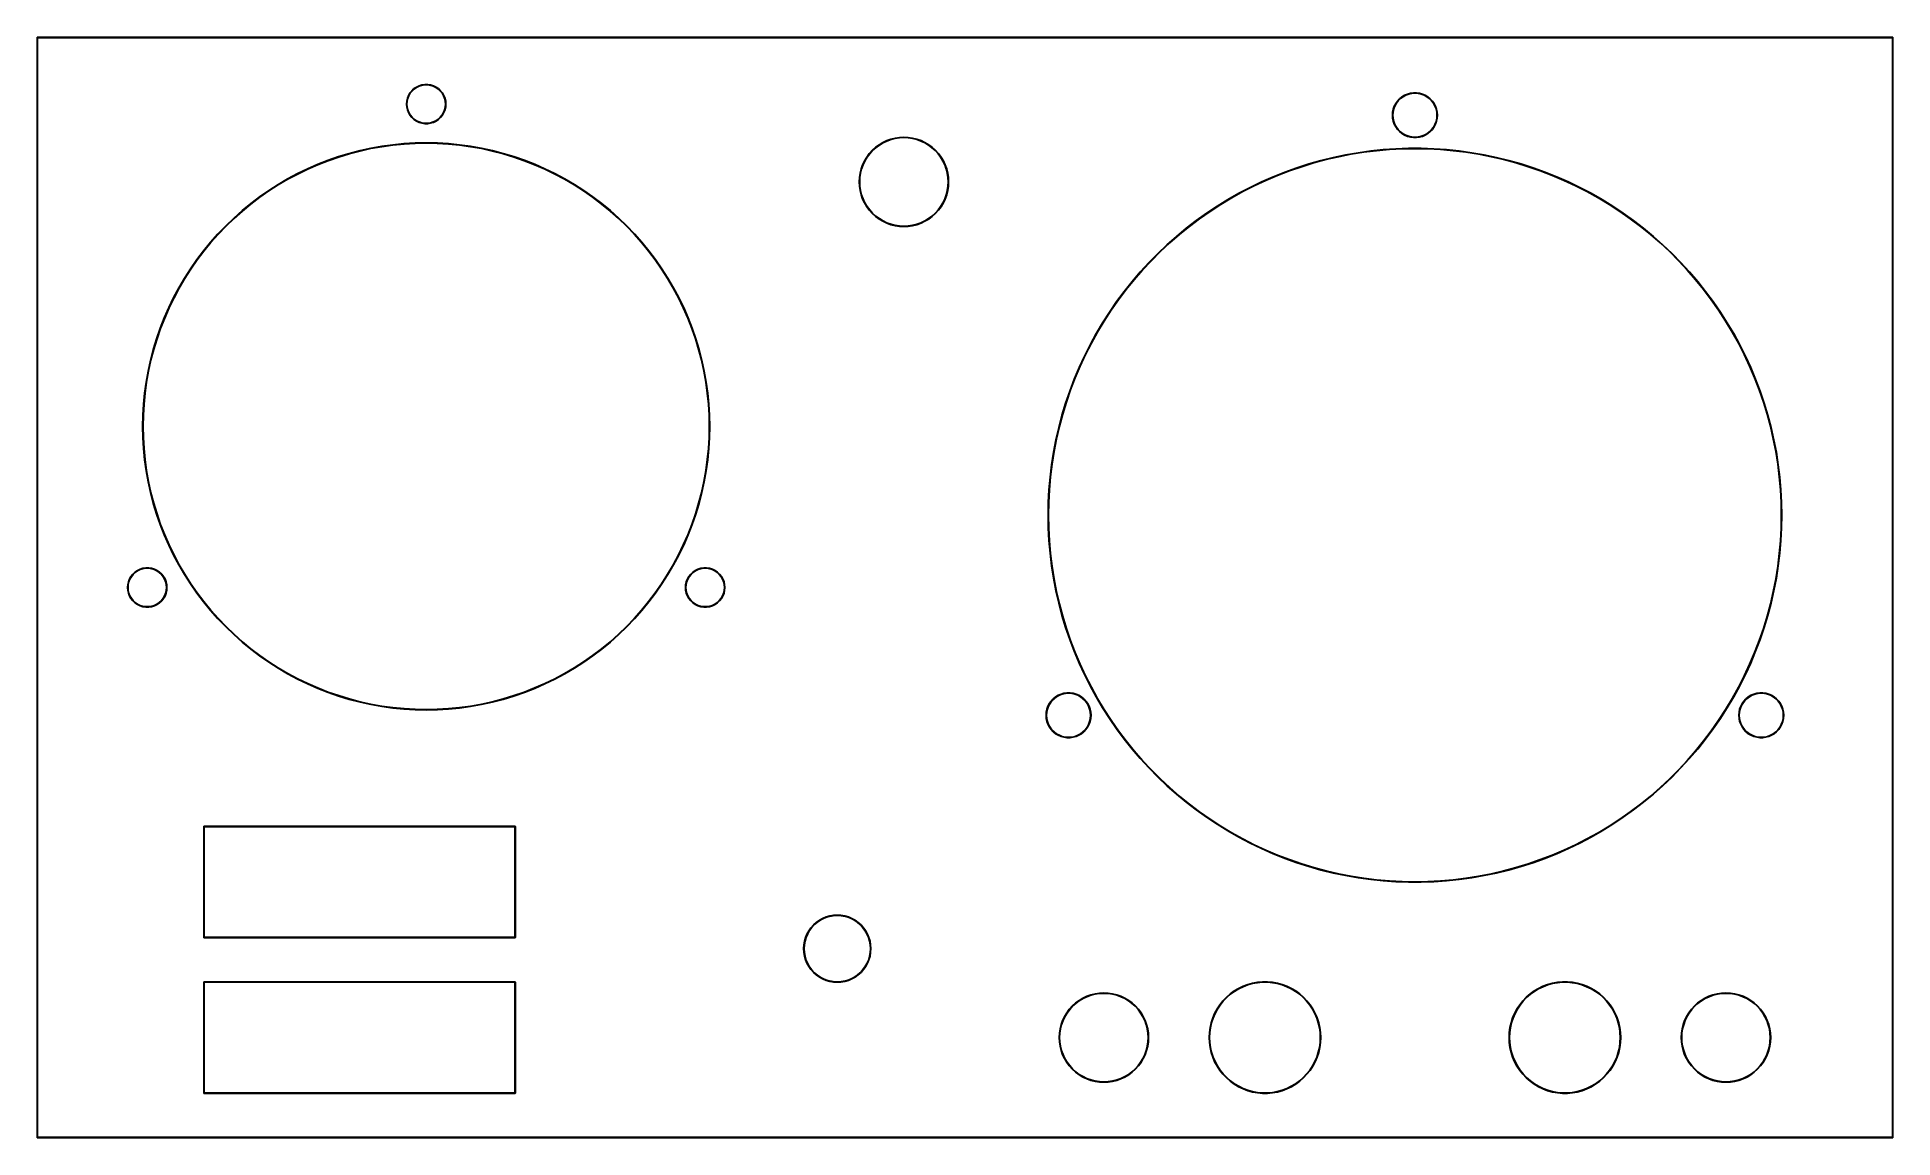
# Model space of a CAD drawing. Extents: x 2.16 to 8.74, y -5.47 to -1.57.
import ezdxf

# ---------------------------------------------------------------- set-up
doc = ezdxf.new("R2010")
doc.units = 0
doc.header["$MEASUREMENT"] = 0
doc.layers.add('BLACK', color=7, linetype='CONTINUOUS')

msp = doc.modelspace()

# ---------------------------------------------------------------- linework, layer by layer
at = {"layer": 'BLACK', "linetype": 'CONTINUOUS'}
for p, q in [((2.1644, -1.5748), (2.1647, -1.5741)), ((2.1644, -5.4724), (2.1644, -1.5748)), ((2.1647, -1.5741), (2.1654, -1.5738)), ((2.1654, -1.5738), (8.7402, -1.5738)), ((2.1663, -1.5758), (2.1663, -5.4715)), ((8.7392, -1.5758), (2.1663, -1.5758)), ((8.7392, -5.4715), (8.7392, -1.5758)), ((8.7402, -1.5738), (8.7409, -1.5741)), ((8.7409, -1.5741), (8.7411, -1.5748)), ((8.7411, -1.5748), (8.7411, -5.4724)), ((3.4803, -1.7807), (3.4856, -1.7717)), ((3.487, -1.7727), (3.4819, -1.7815)), ((3.4856, -1.7717), (3.4921, -1.7635)), ((3.4934, -1.7647), (3.487, -1.7727)), ((3.4921, -1.7635), (3.4997, -1.7564)), ((3.5008, -1.7578), (3.4934, -1.7647)), ((3.4997, -1.7564), (3.5084, -1.7505)), ((3.5093, -1.752), (3.5008, -1.7578)), ((3.5084, -1.7505), (3.5178, -1.746)), ((3.5184, -1.7476), (3.5093, -1.752)), ((3.5178, -1.746), (3.5278, -1.7429)), ((3.5282, -1.7446), (3.5184, -1.7476)), ((3.5278, -1.7429), (3.5381, -1.7413)), ((3.5382, -1.7431), (3.5282, -1.7446)), ((3.5381, -1.7413), (3.5485, -1.7413)), ((3.5484, -1.7431), (3.5382, -1.7431)), ((3.5585, -1.7446), (3.5484, -1.7431)), ((3.5485, -1.7413), (3.5589, -1.7429)), ((3.5682, -1.7476), (3.5585, -1.7446)), ((3.5589, -1.7429), (3.5688, -1.746)), ((3.5774, -1.752), (3.5682, -1.7476)), ((3.5688, -1.746), (3.5782, -1.7505)), ((3.5858, -1.7578), (3.5774, -1.752)), ((3.5782, -1.7505), (3.5869, -1.7564)), ((3.5932, -1.7647), (3.5858, -1.7578)), ((3.5869, -1.7564), (3.5945, -1.7635)), ((3.5996, -1.7727), (3.5932, -1.7647)), ((3.5945, -1.7635), (3.601, -1.7717)), ((3.6047, -1.7815), (3.5996, -1.7727)), ((3.601, -1.7717), (3.6063, -1.7807)), ((7.0106, -1.7796), (7.0205, -1.7753)), ((7.0253, -1.7756), (7.0149, -1.7795)), ((7.0205, -1.7753), (7.031, -1.7723)), ((7.0362, -1.7732), (7.0253, -1.7756)), ((7.031, -1.7723), (7.0418, -1.7709)), ((7.0472, -1.7724), (7.0362, -1.7732)), ((7.0418, -1.7709), (7.0527, -1.7709)), ((7.0583, -1.7732), (7.0472, -1.7724)), ((7.0527, -1.7709), (7.0635, -1.7723)), ((7.0692, -1.7756), (7.0583, -1.7732)), ((7.0635, -1.7723), (7.0739, -1.7753)), ((7.0796, -1.7795), (7.0692, -1.7756)), ((7.0739, -1.7753), (7.0839, -1.7796)), ((3.4734, -1.811), (3.4742, -1.8006)), ((3.4742, -1.8214), (3.4734, -1.811)), ((3.4742, -1.8006), (3.4765, -1.7904)), ((3.4765, -1.8316), (3.4742, -1.8214)), ((3.476, -1.8009), (3.4752, -1.811)), ((3.4752, -1.811), (3.476, -1.8212)), ((3.4782, -1.7909), (3.476, -1.8009)), ((3.476, -1.8212), (3.4782, -1.8311)), ((3.4765, -1.7904), (3.4803, -1.7807)), ((3.4803, -1.8413), (3.4765, -1.8316)), ((3.4819, -1.7815), (3.4782, -1.7909)), ((3.4782, -1.8311), (3.4819, -1.8406)), ((3.4856, -1.8504), (3.4803, -1.8413)), ((3.4819, -1.8406), (3.487, -1.8494)), ((3.5996, -1.8494), (3.6047, -1.8406)), ((3.6063, -1.8413), (3.601, -1.8504)), ((3.6084, -1.7909), (3.6047, -1.7815)), ((3.6047, -1.8406), (3.6084, -1.8311)), ((3.6063, -1.7807), (3.6101, -1.7904)), ((3.6101, -1.8316), (3.6063, -1.8413)), ((3.6107, -1.8009), (3.6084, -1.7909)), ((3.6084, -1.8311), (3.6107, -1.8212)), ((3.6101, -1.7904), (3.6124, -1.8006)), ((3.6124, -1.8214), (3.6101, -1.8316)), ((3.6114, -1.811), (3.6107, -1.8009)), ((3.6107, -1.8212), (3.6114, -1.811)), ((3.6124, -1.8006), (3.6132, -1.811)), ((3.6132, -1.811), (3.6124, -1.8214)), ((6.9675, -1.8504), (6.9683, -1.8395)), ((6.9683, -1.8395), (6.9705, -1.8289)), ((6.9701, -1.8393), (6.9693, -1.8504)), ((6.9724, -1.8284), (6.9701, -1.8393)), ((6.9705, -1.8289), (6.9741, -1.8186)), ((6.9763, -1.818), (6.9724, -1.8284)), ((6.9741, -1.8186), (6.9791, -1.809)), ((6.9817, -1.8082), (6.9763, -1.818)), ((6.9791, -1.809), (6.9854, -1.8001)), ((6.9883, -1.7993), (6.9817, -1.8082)), ((6.9854, -1.8001), (6.9928, -1.7921)), ((6.9962, -1.7915), (6.9883, -1.7993)), ((6.9928, -1.7921), (7.0013, -1.7853)), ((7.0051, -1.7848), (6.9962, -1.7915)), ((7.0013, -1.7853), (7.0106, -1.7796)), ((7.0149, -1.7795), (7.0051, -1.7848)), ((7.0894, -1.7848), (7.0796, -1.7795)), ((7.0839, -1.7796), (7.0932, -1.7853)), ((7.0983, -1.7915), (7.0894, -1.7848)), ((7.0932, -1.7853), (7.1017, -1.7921)), ((7.1062, -1.7993), (7.0983, -1.7915)), ((7.1017, -1.7921), (7.1091, -1.8001)), ((7.1128, -1.8082), (7.1062, -1.7993)), ((7.1091, -1.8001), (7.1154, -1.809)), ((7.1182, -1.818), (7.1128, -1.8082)), ((7.1154, -1.809), (7.1204, -1.8186)), ((7.122, -1.8284), (7.1182, -1.818)), ((7.1204, -1.8186), (7.124, -1.8289)), ((7.1244, -1.8393), (7.122, -1.8284)), ((7.124, -1.8289), (7.1262, -1.8395)), ((7.1252, -1.8504), (7.1244, -1.8393)), ((7.1262, -1.8395), (7.127, -1.8504)), ((3.4921, -1.8586), (3.4856, -1.8504)), ((3.487, -1.8494), (3.4934, -1.8573)), ((3.4997, -1.8657), (3.4921, -1.8586)), ((3.4934, -1.8573), (3.5008, -1.8643)), ((3.5084, -1.8715), (3.4997, -1.8657)), ((3.5008, -1.8643), (3.5093, -1.87)), ((3.5178, -1.8761), (3.5084, -1.8715)), ((3.5093, -1.87), (3.5184, -1.8744)), ((3.5278, -1.8792), (3.5178, -1.8761)), ((3.5184, -1.8744), (3.5282, -1.8774)), ((3.5381, -1.8807), (3.5278, -1.8792)), ((3.5282, -1.8774), (3.5382, -1.8789)), ((3.5485, -1.8807), (3.5381, -1.8807)), ((3.5382, -1.8789), (3.5484, -1.8789)), ((3.5484, -1.8789), (3.5585, -1.8774)), ((3.5589, -1.8792), (3.5485, -1.8807)), ((3.5585, -1.8774), (3.5682, -1.8744)), ((3.5688, -1.8761), (3.5589, -1.8792)), ((3.5682, -1.8744), (3.5774, -1.87)), ((3.5782, -1.8715), (3.5688, -1.8761)), ((3.5774, -1.87), (3.5858, -1.8643)), ((3.5869, -1.8657), (3.5782, -1.8715)), ((3.5858, -1.8643), (3.5932, -1.8573)), ((3.5945, -1.8586), (3.5869, -1.8657)), ((3.5932, -1.8573), (3.5996, -1.8494)), ((3.601, -1.8504), (3.5945, -1.8586)), ((6.9683, -1.8612), (6.9675, -1.8504)), ((6.9705, -1.8719), (6.9683, -1.8612)), ((6.9693, -1.8504), (6.9701, -1.8615)), ((6.9701, -1.8615), (6.9724, -1.8724)), ((6.9741, -1.8822), (6.9705, -1.8719)), ((6.9724, -1.8724), (6.9763, -1.8828)), ((6.9791, -1.8918), (6.9741, -1.8822)), ((6.9763, -1.8828), (6.9817, -1.8925)), ((6.9854, -1.9007), (6.9791, -1.8918)), ((6.9817, -1.8925), (6.9883, -1.9014)), ((6.9928, -1.9087), (6.9854, -1.9007)), ((6.9883, -1.9014), (6.9962, -1.9093)), ((7.0983, -1.9093), (7.1062, -1.9014)), ((7.1091, -1.9007), (7.1017, -1.9087)), ((7.1062, -1.9014), (7.1128, -1.8925)), ((7.1154, -1.8918), (7.1091, -1.9007)), ((7.1128, -1.8925), (7.1182, -1.8828)), ((7.1204, -1.8822), (7.1154, -1.8918)), ((7.1182, -1.8828), (7.122, -1.8724)), ((7.124, -1.8719), (7.1204, -1.8822)), ((7.122, -1.8724), (7.1244, -1.8615)), ((7.1262, -1.8612), (7.124, -1.8719)), ((7.1244, -1.8615), (7.1252, -1.8504)), ((7.127, -1.8504), (7.1262, -1.8612)), ((3.3087, -1.9756), (3.3473, -1.9671)), ((3.3476, -1.9689), (3.3091, -1.9773)), ((3.3473, -1.9671), (3.3861, -1.9602)), ((3.3864, -1.962), (3.3476, -1.9689)), ((3.3861, -1.9602), (3.4252, -1.9548)), ((3.4254, -1.9566), (3.3864, -1.962)), ((3.4252, -1.9548), (3.4645, -1.9509)), ((3.4646, -1.9527), (3.4254, -1.9566)), ((3.4645, -1.9509), (3.5039, -1.9486)), ((3.5039, -1.9504), (3.4646, -1.9527)), ((3.5039, -1.9486), (3.5433, -1.9478)), ((3.5433, -1.9496), (3.5039, -1.9504)), ((3.5433, -1.9478), (3.5828, -1.9486)), ((3.5827, -1.9504), (3.5433, -1.9496)), ((3.622, -1.9527), (3.5827, -1.9504)), ((3.5828, -1.9486), (3.6222, -1.9509)), ((3.6612, -1.9566), (3.622, -1.9527)), ((3.6222, -1.9509), (3.6614, -1.9548)), ((3.7002, -1.962), (3.6612, -1.9566)), ((3.6614, -1.9548), (3.7005, -1.9602)), ((3.739, -1.9689), (3.7002, -1.962)), ((3.7005, -1.9602), (3.7394, -1.9671)), ((3.7775, -1.9773), (3.739, -1.9689)), ((3.7394, -1.9671), (3.7779, -1.9756)), ((5.1242, -1.9746), (5.1357, -1.9641)), ((5.1368, -1.9655), (5.1254, -1.9758)), ((5.1357, -1.9641), (5.1482, -1.9549)), ((5.1492, -1.9563), (5.1368, -1.9655)), ((5.1482, -1.9549), (5.1615, -1.9469)), ((5.1624, -1.9484), (5.1492, -1.9563)), ((5.1615, -1.9469), (5.1756, -1.9402)), ((5.1763, -1.9419), (5.1624, -1.9484)), ((5.1756, -1.9402), (5.1902, -1.935)), ((5.1907, -1.9367), (5.1763, -1.9419)), ((5.1902, -1.935), (5.2053, -1.9312)), ((5.2057, -1.9329), (5.1907, -1.9367)), ((5.2053, -1.9312), (5.2207, -1.9289)), ((5.2209, -1.9307), (5.2057, -1.9329)), ((5.2207, -1.9289), (5.2362, -1.9281)), ((5.2362, -1.9299), (5.2209, -1.9307)), ((5.2362, -1.9281), (5.2518, -1.9289)), ((5.2516, -1.9307), (5.2362, -1.9299)), ((5.2668, -1.9329), (5.2516, -1.9307)), ((5.2518, -1.9289), (5.2671, -1.9312)), ((5.2817, -1.9367), (5.2668, -1.9329)), ((5.2671, -1.9312), (5.2822, -1.935)), ((5.2962, -1.9419), (5.2817, -1.9367)), ((5.2822, -1.935), (5.2969, -1.9402)), ((5.3101, -1.9484), (5.2962, -1.9419)), ((5.2969, -1.9402), (5.3109, -1.9469)), ((5.3233, -1.9563), (5.3101, -1.9484)), ((5.3109, -1.9469), (5.3243, -1.9549)), ((5.3356, -1.9655), (5.3233, -1.9563)), ((5.3243, -1.9549), (5.3367, -1.9641)), ((5.347, -1.9758), (5.3356, -1.9655)), ((5.3367, -1.9641), (5.3483, -1.9746)), ((6.8905, -1.977), (6.9352, -1.9724)), ((6.9567, -1.9725), (6.9115, -1.9764)), ((6.9352, -1.9724), (6.9799, -1.9693)), ((7.0019, -1.9701), (6.9567, -1.9725)), ((6.9799, -1.9693), (7.0248, -1.9677)), ((7.0013, -1.9155), (6.9928, -1.9087)), ((6.9962, -1.9093), (7.0051, -1.916)), ((7.0106, -1.9212), (7.0013, -1.9155)), ((7.0472, -1.9693), (7.0019, -1.9701)), ((7.0051, -1.916), (7.0149, -1.9213)), ((7.0205, -1.9255), (7.0106, -1.9212)), ((7.0149, -1.9213), (7.0253, -1.9252)), ((7.031, -1.9285), (7.0205, -1.9255)), ((7.0248, -1.9677), (7.0697, -1.9677)), ((7.0253, -1.9252), (7.0362, -1.9276)), ((7.0418, -1.9299), (7.031, -1.9285)), ((7.0362, -1.9276), (7.0472, -1.9283)), ((7.0527, -1.9299), (7.0418, -1.9299)), ((7.0472, -1.9283), (7.0583, -1.9276)), ((7.0926, -1.9701), (7.0472, -1.9693)), ((7.0635, -1.9285), (7.0527, -1.9299)), ((7.0583, -1.9276), (7.0692, -1.9252)), ((7.0739, -1.9255), (7.0635, -1.9285)), ((7.0692, -1.9252), (7.0796, -1.9213)), ((7.0697, -1.9677), (7.1145, -1.9693)), ((7.0839, -1.9212), (7.0739, -1.9255)), ((7.0796, -1.9213), (7.0894, -1.916)), ((7.0932, -1.9155), (7.0839, -1.9212)), ((7.0894, -1.916), (7.0983, -1.9093)), ((7.1378, -1.9725), (7.0926, -1.9701)), ((7.1017, -1.9087), (7.0932, -1.9155)), ((7.1145, -1.9693), (7.1593, -1.9724)), ((7.183, -1.9764), (7.1378, -1.9725)), ((7.1593, -1.9724), (7.204, -1.977)), ((3.1226, -2.0401), (3.1587, -2.0243)), ((3.1594, -2.026), (3.1233, -2.0418)), ((3.1587, -2.0243), (3.1955, -2.0099)), ((3.1961, -2.0116), (3.1594, -2.026)), ((3.1955, -2.0099), (3.2328, -1.997)), ((3.2333, -1.9987), (3.1961, -2.0116)), ((3.2328, -1.997), (3.2705, -1.9856)), ((3.271, -1.9873), (3.2333, -1.9987)), ((3.2705, -1.9856), (3.3087, -1.9756)), ((3.3091, -1.9773), (3.271, -1.9873)), ((3.8156, -1.9873), (3.7775, -1.9773)), ((3.7779, -1.9756), (3.8161, -1.9856)), ((3.8533, -1.9987), (3.8156, -1.9873)), ((3.8161, -1.9856), (3.8538, -1.997)), ((3.8905, -2.0116), (3.8533, -1.9987)), ((3.8538, -1.997), (3.8911, -2.0099)), ((3.9272, -2.026), (3.8905, -2.0116)), ((3.8911, -2.0099), (3.9279, -2.0243)), ((3.9633, -2.0418), (3.9272, -2.026)), ((3.9279, -2.0243), (3.964, -2.0401)), ((5.0846, -2.0406), (5.0898, -2.026)), ((5.0915, -2.0267), (5.0863, -2.0411)), ((5.0898, -2.026), (5.0965, -2.0119)), ((5.098, -2.0128), (5.0915, -2.0267)), ((5.0965, -2.0119), (5.1045, -1.9986)), ((5.1059, -1.9996), (5.098, -2.0128)), ((5.1045, -1.9986), (5.1137, -1.9861)), ((5.1151, -1.9872), (5.1059, -1.9996)), ((5.1137, -1.9861), (5.1242, -1.9746)), ((5.1254, -1.9758), (5.1151, -1.9872)), ((5.3573, -1.9872), (5.347, -1.9758)), ((5.3483, -1.9746), (5.3587, -1.9861)), ((5.3665, -1.9996), (5.3573, -1.9872)), ((5.3587, -1.9861), (5.368, -1.9986)), ((5.3744, -2.0128), (5.3665, -1.9996)), ((5.368, -1.9986), (5.376, -2.0119)), ((5.381, -2.0267), (5.3744, -2.0128)), ((5.376, -2.0119), (5.3826, -2.026)), ((5.3862, -2.0411), (5.381, -2.0267)), ((5.3826, -2.026), (5.3879, -2.0406)), ((6.5862, -2.052), (6.6284, -2.0368)), ((6.646, -2.0328), (6.6032, -2.0476)), ((6.6284, -2.0368), (6.6712, -2.0231)), ((6.6893, -2.0196), (6.646, -2.0328)), ((6.6712, -2.0231), (6.7143, -2.0109)), ((6.7331, -2.0079), (6.6893, -2.0196)), ((6.7143, -2.0109), (6.7579, -2.0001)), ((6.7773, -1.9977), (6.7331, -2.0079)), ((6.7579, -2.0001), (6.8018, -1.9909)), ((6.8218, -1.989), (6.7773, -1.9977)), ((6.8018, -1.9909), (6.8461, -1.9832)), ((6.8665, -1.9819), (6.8218, -1.989)), ((6.8461, -1.9832), (6.8905, -1.977)), ((6.9115, -1.9764), (6.8665, -1.9819)), ((7.228, -1.9819), (7.183, -1.9764)), ((7.204, -1.977), (7.2484, -1.9832)), ((7.2727, -1.989), (7.228, -1.9819)), ((7.2484, -1.9832), (7.2926, -1.9909)), ((7.3172, -1.9977), (7.2727, -1.989)), ((7.2926, -1.9909), (7.3366, -2.0001)), ((7.3614, -2.0079), (7.3172, -1.9977)), ((7.3366, -2.0001), (7.3801, -2.0109)), ((7.4051, -2.0196), (7.3614, -2.0079)), ((7.3801, -2.0109), (7.4233, -2.0231)), ((7.4485, -2.0328), (7.4051, -2.0196)), ((7.4233, -2.0231), (7.4661, -2.0368)), ((7.4913, -2.0476), (7.4485, -2.0328)), ((7.4661, -2.0368), (7.5083, -2.052)), ((2.985, -2.1172), (3.0182, -2.0959)), ((3.0192, -2.0974), (2.986, -2.1187)), ((3.0182, -2.0959), (3.0523, -2.076)), ((3.0531, -2.0775), (3.0192, -2.0974)), ((3.0523, -2.076), (3.0871, -2.0574)), ((3.0879, -2.0589), (3.0531, -2.0775)), ((3.0871, -2.0574), (3.1226, -2.0401)), ((3.1233, -2.0418), (3.0879, -2.0589)), ((3.9987, -2.0589), (3.9633, -2.0418)), ((3.964, -2.0401), (3.9995, -2.0574)), ((4.0335, -2.0775), (3.9987, -2.0589)), ((3.9995, -2.0574), (4.0343, -2.076)), ((4.0674, -2.0974), (4.0335, -2.0775)), ((4.0343, -2.076), (4.0684, -2.0959)), ((4.1006, -2.1187), (4.0674, -2.0974)), ((4.0684, -2.0959), (4.1016, -2.1172)), ((5.0778, -2.0866), (5.0785, -2.0711)), ((5.0785, -2.1021), (5.0778, -2.0866)), ((5.0785, -2.0711), (5.0808, -2.0557)), ((5.0808, -2.1175), (5.0785, -2.1021)), ((5.0803, -2.0713), (5.0795, -2.0866)), ((5.0795, -2.0866), (5.0803, -2.102)), ((5.0825, -2.056), (5.0803, -2.0713)), ((5.0803, -2.102), (5.0825, -2.1172)), ((5.0808, -2.0557), (5.0846, -2.0406)), ((5.0863, -2.0411), (5.0825, -2.056)), ((5.3899, -2.056), (5.3862, -2.0411)), ((5.3879, -2.0406), (5.3916, -2.0557)), ((5.3922, -2.0713), (5.3899, -2.056)), ((5.3899, -2.1172), (5.3922, -2.102)), ((5.3916, -2.0557), (5.3939, -2.0711)), ((5.3939, -2.1021), (5.3916, -2.1175)), ((5.3929, -2.0866), (5.3922, -2.0713)), ((5.3922, -2.102), (5.3929, -2.0866)), ((5.3939, -2.0711), (5.3947, -2.0866)), ((5.3947, -2.0866), (5.3939, -2.1021)), ((6.4781, -2.1007), (6.4377, -2.1213)), ((6.463, -2.1062), (6.5034, -2.0867)), ((6.5191, -2.0815), (6.4781, -2.1007)), ((6.5034, -2.0867), (6.5445, -2.0686)), ((6.5608, -2.0638), (6.5191, -2.0815)), ((6.5445, -2.0686), (6.5862, -2.052)), ((6.6032, -2.0476), (6.5608, -2.0638)), ((7.5336, -2.0638), (7.4913, -2.0476)), ((7.5083, -2.052), (7.55, -2.0686)), ((7.5754, -2.0815), (7.5336, -2.0638)), ((7.55, -2.0686), (7.5911, -2.0867)), ((7.6164, -2.1007), (7.5754, -2.0815)), ((7.5911, -2.0867), (7.6315, -2.1062)), ((7.6568, -2.1213), (7.6164, -2.1007)), ((2.8907, -2.1886), (2.9212, -2.1636)), ((2.9223, -2.165), (2.8918, -2.19)), ((2.9212, -2.1636), (2.9526, -2.1398)), ((2.9537, -2.1412), (2.9223, -2.165)), ((2.9526, -2.1398), (2.985, -2.1172)), ((2.986, -2.1187), (2.9537, -2.1412)), ((4.1329, -2.1412), (4.1006, -2.1187)), ((4.1016, -2.1172), (4.134, -2.1398)), ((4.1643, -2.165), (4.1329, -2.1412)), ((4.134, -2.1398), (4.1654, -2.1636)), ((4.1948, -2.19), (4.1643, -2.165)), ((4.1654, -2.1636), (4.196, -2.1886)), ((5.0846, -2.1326), (5.0808, -2.1175)), ((5.0825, -2.1172), (5.0863, -2.1321)), ((5.0898, -2.1473), (5.0846, -2.1326)), ((5.0863, -2.1321), (5.0915, -2.1466)), ((5.0965, -2.1613), (5.0898, -2.1473)), ((5.0915, -2.1466), (5.098, -2.1605)), ((5.1045, -2.1747), (5.0965, -2.1613)), ((5.098, -2.1605), (5.1059, -2.1737)), ((5.3665, -2.1737), (5.3744, -2.1605)), ((5.376, -2.1613), (5.368, -2.1747)), ((5.3744, -2.1605), (5.381, -2.1466)), ((5.3826, -2.1473), (5.376, -2.1613)), ((5.381, -2.1466), (5.3862, -2.1321)), ((5.3879, -2.1326), (5.3826, -2.1473)), ((5.3862, -2.1321), (5.3899, -2.1172)), ((5.3916, -2.1175), (5.3879, -2.1326)), ((6.3592, -2.1666), (6.3212, -2.1913)), ((6.346, -2.1728), (6.3842, -2.1493)), ((6.398, -2.1432), (6.3592, -2.1666)), ((6.3842, -2.1493), (6.4232, -2.1271)), ((6.4377, -2.1213), (6.398, -2.1432)), ((6.4232, -2.1271), (6.463, -2.1062)), ((7.6315, -2.1062), (7.6713, -2.1271)), ((7.6965, -2.1432), (7.6568, -2.1213)), ((7.6713, -2.1271), (7.7103, -2.1493)), ((7.7353, -2.1666), (7.6965, -2.1432)), ((7.7103, -2.1493), (7.7485, -2.1728)), ((7.7733, -2.1913), (7.7353, -2.1666)), ((2.8327, -2.2422), (2.8612, -2.2148)), ((2.8624, -2.2161), (2.834, -2.2434)), ((2.8612, -2.2148), (2.8907, -2.1886)), ((2.8918, -2.19), (2.8624, -2.2161)), ((4.2242, -2.2161), (4.1948, -2.19)), ((4.196, -2.1886), (4.2254, -2.2148)), ((4.2526, -2.2434), (4.2242, -2.2161)), ((4.2254, -2.2148), (4.2539, -2.2422)), ((5.1137, -2.1871), (5.1045, -2.1747)), ((5.1059, -2.1737), (5.1151, -2.186)), ((5.1242, -2.1987), (5.1137, -2.1871)), ((5.1151, -2.186), (5.1254, -2.1974)), ((5.1357, -2.2091), (5.1242, -2.1987)), ((5.1254, -2.1974), (5.1368, -2.2077)), ((5.1482, -2.2184), (5.1357, -2.2091)), ((5.1368, -2.2077), (5.1492, -2.2169)), ((5.1615, -2.2264), (5.1482, -2.2184)), ((5.1492, -2.2169), (5.1624, -2.2248)), ((5.1756, -2.233), (5.1615, -2.2264)), ((5.1624, -2.2248), (5.1763, -2.2314)), ((5.1902, -2.2383), (5.1756, -2.233)), ((5.1763, -2.2314), (5.1907, -2.2366)), ((5.2817, -2.2366), (5.2962, -2.2314)), ((5.2969, -2.233), (5.2822, -2.2383)), ((5.2962, -2.2314), (5.3101, -2.2248)), ((5.3109, -2.2264), (5.2969, -2.233)), ((5.3101, -2.2248), (5.3233, -2.2169)), ((5.3243, -2.2184), (5.3109, -2.2264)), ((5.3233, -2.2169), (5.3356, -2.2077)), ((5.3367, -2.2091), (5.3243, -2.2184)), ((5.3356, -2.2077), (5.347, -2.1974)), ((5.3483, -2.1987), (5.3367, -2.2091)), ((5.347, -2.1974), (5.3573, -2.186)), ((5.3587, -2.1871), (5.3483, -2.1987)), ((5.3573, -2.186), (5.3665, -2.1737)), ((5.368, -2.1747), (5.3587, -2.1871)), ((6.2366, -2.2512), (6.2722, -2.2238)), ((6.284, -2.2173), (6.2479, -2.2445)), ((6.2722, -2.2238), (6.3086, -2.1977)), ((6.3212, -2.1913), (6.284, -2.2173)), ((6.3086, -2.1977), (6.346, -2.1728)), ((7.7485, -2.1728), (7.7858, -2.1977)), ((7.8104, -2.2173), (7.7733, -2.1913)), ((7.7858, -2.1977), (7.8223, -2.2238)), ((7.8466, -2.2445), (7.8104, -2.2173)), ((7.8223, -2.2238), (7.8579, -2.2512)), ((2.7541, -2.3306), (2.7792, -2.3001)), ((2.7805, -2.3013), (2.7555, -2.3317)), ((2.7792, -2.3001), (2.8054, -2.2706)), ((2.8067, -2.2718), (2.7805, -2.3013)), ((2.8054, -2.2706), (2.8327, -2.2422)), ((2.834, -2.2434), (2.8067, -2.2718)), ((4.2799, -2.2718), (4.2526, -2.2434)), ((4.2539, -2.2422), (4.2812, -2.2706)), ((4.3061, -2.3013), (4.2799, -2.2718)), ((4.2812, -2.2706), (4.3075, -2.3001)), ((4.3311, -2.3317), (4.3061, -2.3013)), ((4.3075, -2.3001), (4.3325, -2.3306)), ((5.2053, -2.242), (5.1902, -2.2383)), ((5.1907, -2.2366), (5.2057, -2.2403)), ((5.2207, -2.2443), (5.2053, -2.242)), ((5.2057, -2.2403), (5.2209, -2.2425)), ((5.2362, -2.2451), (5.2207, -2.2443)), ((5.2209, -2.2425), (5.2362, -2.2433)), ((5.2362, -2.2433), (5.2516, -2.2425)), ((5.2518, -2.2443), (5.2362, -2.2451)), ((5.2516, -2.2425), (5.2668, -2.2403)), ((5.2671, -2.242), (5.2518, -2.2443)), ((5.2668, -2.2403), (5.2817, -2.2366)), ((5.2822, -2.2383), (5.2671, -2.242)), ((6.1684, -2.3095), (6.202, -2.2798)), ((6.2126, -2.2731), (6.1784, -2.3028)), ((6.202, -2.2798), (6.2366, -2.2512)), ((6.2479, -2.2445), (6.2126, -2.2731)), ((7.8819, -2.2731), (7.8466, -2.2445)), ((7.8579, -2.2512), (7.8925, -2.2798)), ((7.9161, -2.3028), (7.8819, -2.2731)), ((7.8925, -2.2798), (7.9261, -2.3095)), ((2.7077, -2.3945), (2.7303, -2.3621)), ((2.7317, -2.3631), (2.7092, -2.3954)), ((2.7303, -2.3621), (2.7541, -2.3306)), ((2.7555, -2.3317), (2.7317, -2.3631)), ((4.3549, -2.3631), (4.3311, -2.3317)), ((4.3325, -2.3306), (4.3563, -2.3621)), ((4.3774, -2.3954), (4.3549, -2.3631)), ((4.3563, -2.3621), (4.3789, -2.3945)), ((6.1132, -2.3658), (6.0823, -2.3989)), ((6.1044, -2.3724), (6.1358, -2.3404)), ((6.1453, -2.3337), (6.1132, -2.3658)), ((6.1358, -2.3404), (6.1684, -2.3095)), ((6.1784, -2.3028), (6.1453, -2.3337)), ((7.9492, -2.3337), (7.9161, -2.3028)), ((7.9261, -2.3095), (7.9587, -2.3404)), ((7.9813, -2.3658), (7.9492, -2.3337)), ((7.9587, -2.3404), (7.9901, -2.3724)), ((8.0122, -2.3989), (7.9813, -2.3658)), ((2.6665, -2.4617), (2.6865, -2.4277)), ((2.688, -2.4286), (2.6681, -2.4626)), ((2.6865, -2.4277), (2.7077, -2.3945)), ((2.7092, -2.3954), (2.688, -2.4286)), ((4.3986, -2.4286), (4.3774, -2.3954)), ((4.3789, -2.3945), (4.4001, -2.4277)), ((4.4185, -2.4626), (4.3986, -2.4286)), ((4.4001, -2.4277), (4.4201, -2.4617)), ((6.0526, -2.4331), (6.0241, -2.4683)), ((6.0449, -2.4396), (6.074, -2.4055)), ((6.0823, -2.3989), (6.0526, -2.4331)), ((6.074, -2.4055), (6.1044, -2.3724)), ((7.9901, -2.3724), (8.0205, -2.4055)), ((8.0419, -2.4331), (8.0122, -2.3989)), ((8.0205, -2.4055), (8.0496, -2.4396)), ((8.0704, -2.4683), (8.0419, -2.4331)), ((2.6307, -2.532), (2.6479, -2.4965)), ((2.6495, -2.4973), (2.6323, -2.5328)), ((2.6479, -2.4965), (2.6665, -2.4617)), ((2.6681, -2.4626), (2.6495, -2.4973)), ((4.4371, -2.4973), (4.4185, -2.4626)), ((4.4201, -2.4617), (4.4387, -2.4965)), ((4.4543, -2.5328), (4.4371, -2.4973)), ((4.4387, -2.4965), (4.4559, -2.532)), ((5.9901, -2.5108), (6.0169, -2.4747)), ((6.0241, -2.4683), (5.9968, -2.5045)), ((6.0169, -2.4747), (6.0449, -2.4396)), ((8.0496, -2.4396), (8.0776, -2.4747)), ((8.0977, -2.5045), (8.0704, -2.4683)), ((8.0776, -2.4747), (8.1044, -2.5108)), ((2.6149, -2.5682), (2.6307, -2.532)), ((2.6323, -2.5328), (2.6165, -2.5689)), ((4.4701, -2.5689), (4.4543, -2.5328)), ((4.4559, -2.532), (4.4717, -2.5682)), ((5.9404, -2.5855), (5.9646, -2.5477)), ((5.9708, -2.5416), (5.9461, -2.5797)), ((5.9646, -2.5477), (5.9901, -2.5108)), ((5.9968, -2.5045), (5.9708, -2.5416)), ((8.1237, -2.5416), (8.0977, -2.5045)), ((8.1044, -2.5108), (8.1299, -2.5477)), ((8.1484, -2.5797), (8.1237, -2.5416)), ((8.1299, -2.5477), (8.1541, -2.5855)), ((2.5876, -2.6422), (2.6005, -2.6049)), ((2.6022, -2.6055), (2.5893, -2.6428)), ((2.6005, -2.6049), (2.6149, -2.5682)), ((2.6165, -2.5689), (2.6022, -2.6055)), ((4.4845, -2.6055), (4.4701, -2.5689)), ((4.4717, -2.5682), (4.4861, -2.6049)), ((4.4974, -2.6428), (4.4845, -2.6055)), ((4.4861, -2.6049), (4.499, -2.6422)), ((5.896, -2.6635), (5.9175, -2.6241)), ((5.9228, -2.6185), (5.9008, -2.6581)), ((5.9175, -2.6241), (5.9404, -2.5855)), ((5.9461, -2.5797), (5.9228, -2.6185)), ((8.1717, -2.6185), (8.1484, -2.5797)), ((8.1541, -2.5855), (8.177, -2.6241)), ((8.1937, -2.6581), (8.1717, -2.6185)), ((8.177, -2.6241), (8.1985, -2.6635)), ((2.5662, -2.7182), (2.5761, -2.68)), ((2.5778, -2.6805), (2.5679, -2.7186)), ((2.5761, -2.68), (2.5876, -2.6422)), ((2.5893, -2.6428), (2.5778, -2.6805)), ((4.5088, -2.6805), (4.4974, -2.6428)), ((4.499, -2.6422), (4.5105, -2.68)), ((4.5187, -2.7186), (4.5088, -2.6805)), ((4.5105, -2.68), (4.5205, -2.7182)), ((5.8758, -2.7036), (5.896, -2.6635)), ((5.9008, -2.6581), (5.8802, -2.6985)), ((8.2143, -2.6985), (8.1937, -2.6581)), ((8.1985, -2.6635), (8.2187, -2.7036)), ((2.5508, -2.7956), (2.5577, -2.7567)), ((2.5594, -2.7571), (2.5525, -2.7958)), ((2.5577, -2.7567), (2.5662, -2.7182)), ((2.5679, -2.7186), (2.5594, -2.7571)), ((4.5272, -2.7571), (4.5187, -2.7186)), ((4.5205, -2.7182), (4.5289, -2.7567)), ((4.5341, -2.7958), (4.5272, -2.7571)), ((4.5289, -2.7567), (4.5359, -2.7956)), ((5.8397, -2.7857), (5.857, -2.7444)), ((5.8611, -2.7396), (5.8434, -2.7813)), ((5.857, -2.7444), (5.8758, -2.7036)), ((5.8802, -2.6985), (5.8611, -2.7396)), ((8.2334, -2.7396), (8.2143, -2.6985)), ((8.2187, -2.7036), (8.2375, -2.7444)), ((8.2511, -2.7813), (8.2334, -2.7396)), ((8.2375, -2.7444), (8.2548, -2.7857)), ((2.5454, -2.8346), (2.5508, -2.7956)), ((2.5525, -2.7958), (2.5471, -2.8348)), ((4.5395, -2.8348), (4.5341, -2.7958)), ((4.5359, -2.7956), (4.5413, -2.8346)), ((5.8093, -2.8702), (5.8238, -2.8277)), ((5.8271, -2.8236), (5.8124, -2.8665)), ((5.8238, -2.8277), (5.8397, -2.7857)), ((5.8434, -2.7813), (5.8271, -2.8236)), ((8.2674, -2.8236), (8.2511, -2.7813)), ((8.2548, -2.7857), (8.2707, -2.8277)), ((8.2821, -2.8665), (8.2674, -2.8236)), ((8.2707, -2.8277), (8.2852, -2.8702)), ((2.5392, -2.9133), (2.5415, -2.8739)), ((2.5433, -2.874), (2.5409, -2.9134)), ((2.5415, -2.8739), (2.5454, -2.8346)), ((2.5471, -2.8348), (2.5433, -2.874)), ((4.5434, -2.874), (4.5395, -2.8348)), ((4.5413, -2.8346), (4.5451, -2.8739)), ((4.5457, -2.9134), (4.5434, -2.874)), ((4.5451, -2.8739), (4.5475, -2.9133)), ((5.7963, -2.9132), (5.8093, -2.8702)), ((5.8124, -2.8665), (5.7991, -2.9098)), ((8.2954, -2.9098), (8.2821, -2.8665)), ((8.2852, -2.8702), (8.2982, -2.9132)), ((2.5384, -2.9528), (2.5392, -2.9133)), ((2.5392, -2.9922), (2.5384, -2.9528)), ((2.5409, -2.9134), (2.5402, -2.9528)), ((2.5402, -2.9528), (2.5409, -2.9921)), ((4.5465, -2.9528), (4.5457, -2.9134)), ((4.5457, -2.9921), (4.5465, -2.9528)), ((4.5475, -2.9133), (4.5482, -2.9528)), ((4.5482, -2.9528), (4.5475, -2.9922)), ((5.7748, -3.0003), (5.7848, -2.9566)), ((5.7874, -2.9536), (5.7772, -2.9978)), ((5.7848, -2.9566), (5.7963, -2.9132)), ((5.7991, -2.9098), (5.7874, -2.9536)), ((8.3071, -2.9536), (8.2954, -2.9098)), ((8.2982, -2.9132), (8.3097, -2.9566)), ((8.3173, -2.9978), (8.3071, -2.9536)), ((8.3097, -2.9566), (8.3196, -3.0003)), ((2.5415, -3.0316), (2.5392, -2.9922)), ((2.5409, -2.9921), (2.5433, -3.0315)), ((4.5434, -3.0315), (4.5457, -2.9921)), ((4.5475, -2.9922), (4.5451, -3.0316)), ((5.7664, -3.0444), (5.7748, -3.0003)), ((5.7772, -2.9978), (5.7685, -3.0422)), ((8.3259, -3.0422), (8.3173, -2.9978)), ((8.3196, -3.0003), (8.3281, -3.0444)), ((2.5454, -3.0709), (2.5415, -3.0316)), ((2.5433, -3.0315), (2.5471, -3.0707)), ((2.5508, -3.11), (2.5454, -3.0709)), ((2.5471, -3.0707), (2.5525, -3.1097)), ((4.5341, -3.1097), (4.5395, -3.0707)), ((4.5413, -3.0709), (4.5359, -3.11)), ((4.5395, -3.0707), (4.5434, -3.0315)), ((4.5451, -3.0316), (4.5413, -3.0709)), ((5.754, -3.1333), (5.7594, -3.0887)), ((5.7615, -3.087), (5.7559, -3.132)), ((5.7594, -3.0887), (5.7664, -3.0444)), ((5.7685, -3.0422), (5.7615, -3.087)), ((8.333, -3.087), (8.3259, -3.0422)), ((8.3281, -3.0444), (8.3351, -3.0887)), ((8.3386, -3.132), (8.333, -3.087)), ((8.3351, -3.0887), (8.3405, -3.1333)), ((2.5577, -3.1488), (2.5508, -3.11)), ((2.5525, -3.1097), (2.5594, -3.1485)), ((2.5662, -3.1874), (2.5577, -3.1488)), ((2.5594, -3.1485), (2.5679, -3.1869)), ((4.5187, -3.1869), (4.5272, -3.1485)), ((4.5289, -3.1488), (4.5205, -3.1874)), ((4.5272, -3.1485), (4.5341, -3.1097)), ((4.5359, -3.11), (4.5289, -3.1488)), ((5.7501, -3.178), (5.754, -3.1333)), ((5.7559, -3.132), (5.752, -3.1771)), ((8.3425, -3.1771), (8.3386, -3.132)), ((8.3405, -3.1333), (8.3443, -3.178)), ((2.5761, -3.2255), (2.5662, -3.1874)), ((2.5679, -3.1869), (2.5778, -3.2251)), ((4.5088, -3.2251), (4.5187, -3.1869)), ((4.5205, -3.1874), (4.5105, -3.2255)), ((5.7478, -3.2228), (5.7501, -3.178)), ((5.7496, -3.2224), (5.7488, -3.2677)), ((5.752, -3.1771), (5.7496, -3.2224)), ((8.3449, -3.2224), (8.3425, -3.1771)), ((8.3443, -3.178), (8.3467, -3.2228)), ((8.3457, -3.2677), (8.3449, -3.2224)), ((2.5876, -3.2633), (2.5761, -3.2255)), ((2.5778, -3.2251), (2.5893, -3.2627)), ((2.6005, -3.3006), (2.5876, -3.2633)), ((2.5893, -3.2627), (2.6022, -3.3)), ((4.4845, -3.3), (4.4974, -3.2627)), ((4.499, -3.2633), (4.4861, -3.3006)), ((4.4974, -3.2627), (4.5088, -3.2251)), ((4.5105, -3.2255), (4.499, -3.2633)), ((5.747, -3.2677), (5.7478, -3.2228)), ((5.7478, -3.3126), (5.747, -3.2677)), ((5.7488, -3.2677), (5.7496, -3.313)), ((8.3449, -3.313), (8.3457, -3.2677)), ((8.3467, -3.2228), (8.3474, -3.2677)), ((8.3474, -3.2677), (8.3467, -3.3126)), ((2.6149, -3.3373), (2.6005, -3.3006)), ((2.6022, -3.3), (2.6165, -3.3366)), ((2.6307, -3.3735), (2.6149, -3.3373)), ((2.6165, -3.3366), (2.6323, -3.3727)), ((4.4543, -3.3727), (4.4701, -3.3366)), ((4.4717, -3.3373), (4.4559, -3.3735)), ((4.4701, -3.3366), (4.4845, -3.3)), ((4.4861, -3.3006), (4.4717, -3.3373)), ((5.7501, -3.3574), (5.7478, -3.3126)), ((5.7496, -3.313), (5.752, -3.3583)), ((8.3425, -3.3583), (8.3449, -3.313)), ((8.3467, -3.3126), (8.3443, -3.3574)), ((2.6479, -3.409), (2.6307, -3.3735)), ((2.6323, -3.3727), (2.6495, -3.4082)), ((2.6665, -3.4438), (2.6479, -3.409)), ((2.6495, -3.4082), (2.6681, -3.4429)), ((4.4185, -3.4429), (4.4371, -3.4082)), ((4.4387, -3.409), (4.4201, -3.4438)), ((4.4371, -3.4082), (4.4543, -3.3727)), ((4.4559, -3.3735), (4.4387, -3.409)), ((5.754, -3.4021), (5.7501, -3.3574)), ((5.752, -3.3583), (5.7559, -3.4034)), ((5.7594, -3.4467), (5.754, -3.4021)), ((5.7559, -3.4034), (5.7615, -3.4484)), ((8.333, -3.4484), (8.3386, -3.4034)), ((8.3405, -3.4021), (8.3351, -3.4467)), ((8.3386, -3.4034), (8.3425, -3.3583)), ((8.3443, -3.3574), (8.3405, -3.4021)), ((2.4918, -3.4933), (2.497, -3.4843)), ((2.4985, -3.4853), (2.4934, -3.4941)), ((2.497, -3.4843), (2.5035, -3.4761)), ((2.5048, -3.4773), (2.4985, -3.4853)), ((2.5035, -3.4761), (2.5112, -3.469)), ((2.5123, -3.4704), (2.5048, -3.4773)), ((2.5112, -3.469), (2.5198, -3.4631)), ((2.5207, -3.4646), (2.5123, -3.4704)), ((2.5198, -3.4631), (2.5292, -3.4586)), ((2.5298, -3.4602), (2.5207, -3.4646)), ((2.5292, -3.4586), (2.5392, -3.4555)), ((2.5396, -3.4572), (2.5298, -3.4602)), ((2.5392, -3.4555), (2.5495, -3.4539)), ((2.5496, -3.4557), (2.5396, -3.4572)), ((2.5495, -3.4539), (2.5599, -3.4539)), ((2.5598, -3.4557), (2.5496, -3.4557)), ((2.5699, -3.4572), (2.5598, -3.4557)), ((2.5599, -3.4539), (2.5703, -3.4555)), ((2.5796, -3.4602), (2.5699, -3.4572)), ((2.5703, -3.4555), (2.5803, -3.4586)), ((2.5888, -3.4646), (2.5796, -3.4602)), ((2.5803, -3.4586), (2.5897, -3.4631)), ((2.5972, -3.4704), (2.5888, -3.4646)), ((2.5897, -3.4631), (2.5983, -3.469)), ((2.6046, -3.4773), (2.5972, -3.4704)), ((2.5983, -3.469), (2.606, -3.4761)), ((2.611, -3.4853), (2.6046, -3.4773)), ((2.606, -3.4761), (2.6125, -3.4843)), ((2.6161, -3.4941), (2.611, -3.4853)), ((2.6125, -3.4843), (2.6177, -3.4933)), ((2.6865, -3.4778), (2.6665, -3.4438)), ((2.6681, -3.4429), (2.688, -3.4769)), ((2.7077, -3.5111), (2.6865, -3.4778)), ((2.688, -3.4769), (2.7092, -3.5101)), ((4.3774, -3.5101), (4.3986, -3.4769)), ((4.4001, -3.4778), (4.3789, -3.5111)), ((4.3986, -3.4769), (4.4185, -3.4429)), ((4.4201, -3.4438), (4.4001, -3.4778)), ((4.4689, -3.4933), (4.4742, -3.4843)), ((4.4756, -3.4853), (4.4705, -3.4941)), ((4.4742, -3.4843), (4.4807, -3.4761)), ((4.482, -3.4773), (4.4756, -3.4853)), ((4.4807, -3.4761), (4.4883, -3.469)), ((4.4894, -3.4704), (4.482, -3.4773)), ((4.4883, -3.469), (4.4969, -3.4631)), ((4.4978, -3.4646), (4.4894, -3.4704)), ((4.4969, -3.4631), (4.5064, -3.4586)), ((4.507, -3.4602), (4.4978, -3.4646)), ((4.5064, -3.4586), (4.5163, -3.4555)), ((4.5167, -3.4572), (4.507, -3.4602)), ((4.5163, -3.4555), (4.5267, -3.4539)), ((4.5268, -3.4557), (4.5167, -3.4572)), ((4.5267, -3.4539), (4.5371, -3.4539)), ((4.537, -3.4557), (4.5268, -3.4557)), ((4.547, -3.4572), (4.537, -3.4557)), ((4.5371, -3.4539), (4.5474, -3.4555)), ((4.5568, -3.4602), (4.547, -3.4572)), ((4.5474, -3.4555), (4.5574, -3.4586)), ((4.5659, -3.4646), (4.5568, -3.4602)), ((4.5574, -3.4586), (4.5668, -3.4631)), ((4.5744, -3.4704), (4.5659, -3.4646)), ((4.5668, -3.4631), (4.5755, -3.469)), ((4.5818, -3.4773), (4.5744, -3.4704)), ((4.5755, -3.469), (4.5831, -3.4761)), ((4.5882, -3.4853), (4.5818, -3.4773)), ((4.5831, -3.4761), (4.5896, -3.4843)), ((4.5932, -3.4941), (4.5882, -3.4853)), ((4.5896, -3.4843), (4.5949, -3.4933)), ((5.7664, -3.491), (5.7594, -3.4467)), ((5.7615, -3.4484), (5.7685, -3.4932)), ((8.3259, -3.4932), (8.333, -3.4484)), ((8.3351, -3.4467), (8.3281, -3.491)), ((2.4848, -3.5236), (2.4856, -3.5132)), ((2.4856, -3.534), (2.4848, -3.5236)), ((2.4856, -3.5132), (2.4879, -3.503)), ((2.4879, -3.5442), (2.4856, -3.534)), ((2.4874, -3.5135), (2.4866, -3.5236)), ((2.4866, -3.5236), (2.4874, -3.5338)), ((2.4896, -3.5035), (2.4874, -3.5135)), ((2.4874, -3.5338), (2.4896, -3.5437)), ((2.4879, -3.503), (2.4918, -3.4933)), ((2.4918, -3.5539), (2.4879, -3.5442)), ((2.4934, -3.4941), (2.4896, -3.5035)), ((2.4896, -3.5437), (2.4934, -3.5532)), ((2.6198, -3.5035), (2.6161, -3.4941)), ((2.6161, -3.5532), (2.6198, -3.5437)), ((2.6177, -3.4933), (2.6215, -3.503)), ((2.6215, -3.5442), (2.6177, -3.5539)), ((2.6221, -3.5135), (2.6198, -3.5035)), ((2.6198, -3.5437), (2.6221, -3.5338)), ((2.6215, -3.503), (2.6238, -3.5132)), ((2.6238, -3.534), (2.6215, -3.5442)), ((2.6228, -3.5236), (2.6221, -3.5135)), ((2.6221, -3.5338), (2.6228, -3.5236)), ((2.6238, -3.5132), (2.6246, -3.5236)), ((2.6246, -3.5236), (2.6238, -3.534)), ((2.7303, -3.5434), (2.7077, -3.5111)), ((2.7092, -3.5101), (2.7317, -3.5424)), ((2.7541, -3.5749), (2.7303, -3.5434)), ((2.7317, -3.5424), (2.7555, -3.5738)), ((4.3311, -3.5738), (4.3549, -3.5424)), ((4.3563, -3.5434), (4.3325, -3.5749)), ((4.3549, -3.5424), (4.3774, -3.5101)), ((4.3789, -3.5111), (4.3563, -3.5434)), ((4.462, -3.5236), (4.4628, -3.5132)), ((4.4628, -3.534), (4.462, -3.5236)), ((4.4628, -3.5132), (4.4651, -3.503)), ((4.4651, -3.5442), (4.4628, -3.534)), ((4.4645, -3.5135), (4.4638, -3.5236)), ((4.4638, -3.5236), (4.4645, -3.5338)), ((4.4668, -3.5035), (4.4645, -3.5135)), ((4.4645, -3.5338), (4.4668, -3.5437)), ((4.4651, -3.503), (4.4689, -3.4933)), ((4.4689, -3.5539), (4.4651, -3.5442)), ((4.4705, -3.4941), (4.4668, -3.5035)), ((4.4668, -3.5437), (4.4705, -3.5532)), ((4.597, -3.5035), (4.5932, -3.4941)), ((4.5932, -3.5532), (4.597, -3.5437)), ((4.5949, -3.4933), (4.5987, -3.503)), ((4.5987, -3.5442), (4.5949, -3.5539)), ((4.5992, -3.5135), (4.597, -3.5035)), ((4.597, -3.5437), (4.5992, -3.5338)), ((4.5987, -3.503), (4.601, -3.5132)), ((4.601, -3.534), (4.5987, -3.5442)), ((4.6, -3.5236), (4.5992, -3.5135)), ((4.5992, -3.5338), (4.6, -3.5236)), ((4.601, -3.5132), (4.6018, -3.5236)), ((4.6018, -3.5236), (4.601, -3.534)), ((5.7748, -3.5351), (5.7664, -3.491)), ((5.7685, -3.4932), (5.7772, -3.5377)), ((5.7848, -3.5789), (5.7748, -3.5351)), ((5.7772, -3.5377), (5.7874, -3.5818)), ((8.3071, -3.5818), (8.3173, -3.5377)), ((8.3196, -3.5351), (8.3097, -3.5789)), ((8.3173, -3.5377), (8.3259, -3.4932)), ((8.3281, -3.491), (8.3196, -3.5351)), ((2.497, -3.563), (2.4918, -3.5539)), ((2.4934, -3.5532), (2.4985, -3.562)), ((2.5035, -3.5712), (2.497, -3.563)), ((2.4985, -3.562), (2.5048, -3.5699)), ((2.5112, -3.5783), (2.5035, -3.5712)), ((2.5048, -3.5699), (2.5123, -3.5769)), ((2.5198, -3.5841), (2.5112, -3.5783)), ((2.5123, -3.5769), (2.5207, -3.5826)), ((2.5292, -3.5887), (2.5198, -3.5841)), ((2.5207, -3.5826), (2.5298, -3.587)), ((2.5392, -3.5918), (2.5292, -3.5887)), ((2.5298, -3.587), (2.5396, -3.59)), ((2.5495, -3.5933), (2.5392, -3.5918)), ((2.5396, -3.59), (2.5496, -3.5915)), ((2.5599, -3.5933), (2.5495, -3.5933)), ((2.5496, -3.5915), (2.5598, -3.5915)), ((2.5598, -3.5915), (2.5699, -3.59)), ((2.5703, -3.5918), (2.5599, -3.5933)), ((2.5699, -3.59), (2.5796, -3.587)), ((2.5803, -3.5887), (2.5703, -3.5918)), ((2.5796, -3.587), (2.5888, -3.5826)), ((2.5897, -3.5841), (2.5803, -3.5887)), ((2.5888, -3.5826), (2.5972, -3.5769)), ((2.5983, -3.5783), (2.5897, -3.5841)), ((2.5972, -3.5769), (2.6046, -3.5699)), ((2.606, -3.5712), (2.5983, -3.5783)), ((2.6046, -3.5699), (2.611, -3.562)), ((2.6125, -3.563), (2.606, -3.5712)), ((2.611, -3.562), (2.6161, -3.5532)), ((2.6177, -3.5539), (2.6125, -3.563)), ((2.7792, -3.6054), (2.7541, -3.5749)), ((2.7555, -3.5738), (2.7805, -3.6042)), ((2.8054, -3.6349), (2.7792, -3.6054)), ((2.7805, -3.6042), (2.8067, -3.6337)), ((4.2799, -3.6337), (4.3061, -3.6042)), ((4.3075, -3.6054), (4.2812, -3.6349)), ((4.3061, -3.6042), (4.3311, -3.5738)), ((4.3325, -3.5749), (4.3075, -3.6054)), ((4.4742, -3.563), (4.4689, -3.5539)), ((4.4705, -3.5532), (4.4756, -3.562)), ((4.4807, -3.5712), (4.4742, -3.563)), ((4.4756, -3.562), (4.482, -3.5699)), ((4.4883, -3.5783), (4.4807, -3.5712)), ((4.482, -3.5699), (4.4894, -3.5769)), ((4.4969, -3.5841), (4.4883, -3.5783)), ((4.4894, -3.5769), (4.4978, -3.5826)), ((4.5064, -3.5887), (4.4969, -3.5841)), ((4.4978, -3.5826), (4.507, -3.587)), ((4.5163, -3.5918), (4.5064, -3.5887)), ((4.507, -3.587), (4.5167, -3.59)), ((4.5267, -3.5933), (4.5163, -3.5918)), ((4.5167, -3.59), (4.5268, -3.5915)), ((4.5371, -3.5933), (4.5267, -3.5933)), ((4.5268, -3.5915), (4.537, -3.5915)), ((4.537, -3.5915), (4.547, -3.59)), ((4.5474, -3.5918), (4.5371, -3.5933)), ((4.547, -3.59), (4.5568, -3.587)), ((4.5574, -3.5887), (4.5474, -3.5918)), ((4.5568, -3.587), (4.5659, -3.5826)), ((4.5668, -3.5841), (4.5574, -3.5887)), ((4.5659, -3.5826), (4.5744, -3.5769)), ((4.5755, -3.5783), (4.5668, -3.5841)), ((4.5744, -3.5769), (4.5818, -3.5699)), ((4.5831, -3.5712), (4.5755, -3.5783)), ((4.5818, -3.5699), (4.5882, -3.562)), ((4.5896, -3.563), (4.5831, -3.5712)), ((4.5882, -3.562), (4.5932, -3.5532)), ((4.5949, -3.5539), (4.5896, -3.563)), ((5.7963, -3.6223), (5.7848, -3.5789)), ((5.7874, -3.5818), (5.7991, -3.6256)), ((8.2954, -3.6256), (8.3071, -3.5818)), ((8.3097, -3.5789), (8.2982, -3.6223)), ((2.8327, -3.6633), (2.8054, -3.6349)), ((2.8067, -3.6337), (2.834, -3.6621)), ((2.8612, -3.6907), (2.8327, -3.6633)), ((2.834, -3.6621), (2.8624, -3.6894)), ((4.2242, -3.6894), (4.2526, -3.6621)), ((4.2539, -3.6633), (4.2254, -3.6907)), ((4.2526, -3.6621), (4.2799, -3.6337)), ((4.2812, -3.6349), (4.2539, -3.6633)), ((5.8093, -3.6652), (5.7963, -3.6223)), ((5.7991, -3.6256), (5.8124, -3.669)), ((5.8238, -3.7077), (5.8093, -3.6652)), ((5.8124, -3.669), (5.8271, -3.7118)), ((8.2674, -3.7118), (8.2821, -3.669)), ((8.2852, -3.6652), (8.2707, -3.7077)), ((8.2821, -3.669), (8.2954, -3.6256)), ((8.2982, -3.6223), (8.2852, -3.6652)), ((2.8907, -3.7169), (2.8612, -3.6907)), ((2.8624, -3.6894), (2.8918, -3.7156)), ((2.9212, -3.7419), (2.8907, -3.7169)), ((2.8918, -3.7156), (2.9223, -3.7405)), ((2.9526, -3.7658), (2.9212, -3.7419)), ((2.9223, -3.7405), (2.9537, -3.7643)), ((4.1329, -3.7643), (4.1643, -3.7405)), ((4.1654, -3.7419), (4.134, -3.7658)), ((4.1643, -3.7405), (4.1948, -3.7156)), ((4.196, -3.7169), (4.1654, -3.7419)), ((4.1948, -3.7156), (4.2242, -3.6894)), ((4.2254, -3.6907), (4.196, -3.7169)), ((5.8397, -3.7497), (5.8238, -3.7077)), ((5.8271, -3.7118), (5.8434, -3.7541)), ((8.2511, -3.7541), (8.2674, -3.7118)), ((8.2707, -3.7077), (8.2548, -3.7497)), ((2.985, -3.7883), (2.9526, -3.7658)), ((2.9537, -3.7643), (2.986, -3.7868)), ((3.0182, -3.8096), (2.985, -3.7883)), ((2.986, -3.7868), (3.0192, -3.8081)), ((3.0523, -3.8295), (3.0182, -3.8096)), ((3.0192, -3.8081), (3.0531, -3.828)), ((4.0335, -3.828), (4.0674, -3.8081)), ((4.0684, -3.8096), (4.0343, -3.8295)), ((4.0674, -3.8081), (4.1006, -3.7868)), ((4.1016, -3.7883), (4.0684, -3.8096)), ((4.1006, -3.7868), (4.1329, -3.7643)), ((4.134, -3.7658), (4.1016, -3.7883)), ((5.857, -3.7911), (5.8397, -3.7497)), ((5.8434, -3.7541), (5.8611, -3.7958)), ((5.8758, -3.8319), (5.857, -3.7911)), ((5.8611, -3.7958), (5.8802, -3.8369)), ((8.2143, -3.8369), (8.2334, -3.7958)), ((8.2375, -3.7911), (8.2187, -3.8319)), ((8.2334, -3.7958), (8.2511, -3.7541)), ((8.2548, -3.7497), (8.2375, -3.7911)), ((3.0871, -3.8481), (3.0523, -3.8295)), ((3.0531, -3.828), (3.0879, -3.8466)), ((3.1226, -3.8654), (3.0871, -3.8481)), ((3.0879, -3.8466), (3.1233, -3.8638)), ((3.1587, -3.8812), (3.1226, -3.8654)), ((3.1233, -3.8638), (3.1594, -3.8795)), ((3.1594, -3.8795), (3.1961, -3.8939)), ((3.8905, -3.8939), (3.9272, -3.8795)), ((3.9272, -3.8795), (3.9633, -3.8638)), ((3.964, -3.8654), (3.9279, -3.8812)), ((3.9633, -3.8638), (3.9987, -3.8466)), ((3.9995, -3.8481), (3.964, -3.8654)), ((3.9987, -3.8466), (4.0335, -3.828)), ((4.0343, -3.8295), (3.9995, -3.8481)), ((5.896, -3.8719), (5.8758, -3.8319)), ((5.8802, -3.8369), (5.9008, -3.8773)), ((5.9175, -3.9113), (5.896, -3.8719)), ((5.9008, -3.8773), (5.9228, -3.9169)), ((8.1717, -3.9169), (8.1937, -3.8773)), ((8.1985, -3.8719), (8.177, -3.9113)), ((8.1937, -3.8773), (8.2143, -3.8369)), ((8.2187, -3.8319), (8.1985, -3.8719)), ((3.1955, -3.8956), (3.1587, -3.8812)), ((3.2328, -3.9085), (3.1955, -3.8956)), ((3.1961, -3.8939), (3.2333, -3.9068)), ((3.2705, -3.9199), (3.2328, -3.9085)), ((3.2333, -3.9068), (3.271, -3.9182)), ((3.3087, -3.9299), (3.2705, -3.9199)), ((3.271, -3.9182), (3.3091, -3.9282)), ((3.3473, -3.9384), (3.3087, -3.9299)), ((3.3091, -3.9282), (3.3476, -3.9366)), ((3.3861, -3.9453), (3.3473, -3.9384)), ((3.3476, -3.9366), (3.3864, -3.9436)), ((3.4252, -3.9507), (3.3861, -3.9453)), ((3.3864, -3.9436), (3.4254, -3.9489)), ((3.6612, -3.9489), (3.7002, -3.9436)), ((3.7005, -3.9453), (3.6614, -3.9507)), ((3.7002, -3.9436), (3.739, -3.9366)), ((3.7394, -3.9384), (3.7005, -3.9453)), ((3.739, -3.9366), (3.7775, -3.9282)), ((3.7779, -3.9299), (3.7394, -3.9384)), ((3.7775, -3.9282), (3.8156, -3.9182)), ((3.8161, -3.9199), (3.7779, -3.9299)), ((3.8156, -3.9182), (3.8533, -3.9068)), ((3.8538, -3.9085), (3.8161, -3.9199)), ((3.8533, -3.9068), (3.8905, -3.8939)), ((3.8911, -3.8956), (3.8538, -3.9085)), ((3.9279, -3.8812), (3.8911, -3.8956)), ((5.7429, -3.9549), (5.7466, -3.9446)), ((5.7488, -3.944), (5.7449, -3.9544)), ((5.7466, -3.9446), (5.7516, -3.935)), ((5.7541, -3.9342), (5.7488, -3.944)), ((5.7516, -3.935), (5.7578, -3.9261)), ((5.7608, -3.9253), (5.7541, -3.9342)), ((5.7578, -3.9261), (5.7653, -3.9181)), ((5.7686, -3.9175), (5.7608, -3.9253)), ((5.7653, -3.9181), (5.7737, -3.9112)), ((5.7775, -3.9108), (5.7686, -3.9175)), ((5.7737, -3.9112), (5.783, -3.9056)), ((5.7873, -3.9055), (5.7775, -3.9108)), ((5.783, -3.9056), (5.793, -3.9013)), ((5.7977, -3.9016), (5.7873, -3.9055)), ((5.793, -3.9013), (5.8035, -3.8983)), ((5.8086, -3.8992), (5.7977, -3.9016)), ((5.8035, -3.8983), (5.8142, -3.8968)), ((5.8197, -3.8984), (5.8086, -3.8992)), ((5.8142, -3.8968), (5.8251, -3.8968)), ((5.8308, -3.8992), (5.8197, -3.8984)), ((5.8251, -3.8968), (5.8359, -3.8983)), ((5.8416, -3.9016), (5.8308, -3.8992)), ((5.8359, -3.8983), (5.8464, -3.9013)), ((5.8521, -3.9055), (5.8416, -3.9016)), ((5.8464, -3.9013), (5.8564, -3.9056)), ((5.8618, -3.9108), (5.8521, -3.9055)), ((5.8564, -3.9056), (5.8657, -3.9112)), ((5.8707, -3.9175), (5.8618, -3.9108)), ((5.8657, -3.9112), (5.8741, -3.9181)), ((5.8786, -3.9253), (5.8707, -3.9175)), ((5.8741, -3.9181), (5.8815, -3.9261)), ((5.8853, -3.9342), (5.8786, -3.9253)), ((5.8815, -3.9261), (5.8878, -3.935)), ((5.8906, -3.944), (5.8853, -3.9342)), ((5.8878, -3.935), (5.8928, -3.9446)), ((5.8945, -3.9544), (5.8906, -3.944)), ((5.8928, -3.9446), (5.8965, -3.9549)), ((5.9404, -3.9499), (5.9175, -3.9113)), ((5.9228, -3.9169), (5.9461, -3.9558)), ((8.1484, -3.9558), (8.1717, -3.9169)), ((8.177, -3.9113), (8.1541, -3.9499)), ((8.198, -3.9549), (8.2017, -3.9446)), ((8.2039, -3.944), (8.2, -3.9544)), ((8.2017, -3.9446), (8.2067, -3.935)), ((8.2092, -3.9342), (8.2039, -3.944)), ((8.2067, -3.935), (8.213, -3.9261)), ((8.2159, -3.9253), (8.2092, -3.9342)), ((8.213, -3.9261), (8.2204, -3.9181)), ((8.2238, -3.9175), (8.2159, -3.9253)), ((8.2204, -3.9181), (8.2288, -3.9112)), ((8.2327, -3.9108), (8.2238, -3.9175)), ((8.2288, -3.9112), (8.2381, -3.9056)), ((8.2424, -3.9055), (8.2327, -3.9108)), ((8.2381, -3.9056), (8.2481, -3.9013)), ((8.2528, -3.9016), (8.2424, -3.9055)), ((8.2481, -3.9013), (8.2586, -3.8983)), ((8.2637, -3.8992), (8.2528, -3.9016)), ((8.2586, -3.8983), (8.2694, -3.8968)), ((8.2748, -3.8984), (8.2637, -3.8992)), ((8.2694, -3.8968), (8.2802, -3.8968)), ((8.2859, -3.8992), (8.2748, -3.8984)), ((8.2802, -3.8968), (8.291, -3.8983)), ((8.2968, -3.9016), (8.2859, -3.8992)), ((8.291, -3.8983), (8.3015, -3.9013)), ((8.3072, -3.9055), (8.2968, -3.9016)), ((8.3015, -3.9013), (8.3115, -3.9056)), ((8.3169, -3.9108), (8.3072, -3.9055)), ((8.3115, -3.9056), (8.3208, -3.9112)), ((8.3259, -3.9175), (8.3169, -3.9108)), ((8.3208, -3.9112), (8.3292, -3.9181)), ((8.3337, -3.9253), (8.3259, -3.9175)), ((8.3292, -3.9181), (8.3366, -3.9261)), ((8.3404, -3.9342), (8.3337, -3.9253)), ((8.3366, -3.9261), (8.3429, -3.935)), ((8.3457, -3.944), (8.3404, -3.9342)), ((8.3429, -3.935), (8.3479, -3.9446)), ((8.3496, -3.9544), (8.3457, -3.944)), ((8.3479, -3.9446), (8.3516, -3.9549)), ((3.4645, -3.9546), (3.4252, -3.9507)), ((3.4254, -3.9489), (3.4646, -3.9528)), ((3.5039, -3.9569), (3.4645, -3.9546)), ((3.4646, -3.9528), (3.5039, -3.9551)), ((3.5039, -3.9551), (3.5433, -3.9559)), ((3.5433, -3.9577), (3.5039, -3.9569)), ((3.5433, -3.9559), (3.5827, -3.9551)), ((3.5828, -3.9569), (3.5433, -3.9577)), ((3.5827, -3.9551), (3.622, -3.9528)), ((3.6222, -3.9546), (3.5828, -3.9569)), ((3.622, -3.9528), (3.6612, -3.9489)), ((3.6614, -3.9507), (3.6222, -3.9546)), ((5.74, -3.9764), (5.7407, -3.9655)), ((5.7407, -3.9872), (5.74, -3.9764)), ((5.7407, -3.9655), (5.7429, -3.9549)), ((5.7429, -3.9979), (5.7407, -3.9872)), ((5.7425, -3.9653), (5.7417, -3.9764)), ((5.7417, -3.9764), (5.7425, -3.9875)), ((5.7449, -3.9544), (5.7425, -3.9653)), ((5.7425, -3.9875), (5.7449, -3.9983)), ((5.7466, -4.0081), (5.7429, -3.9979)), ((5.7449, -3.9983), (5.7488, -4.0088)), ((5.7516, -4.0178), (5.7466, -4.0081)), ((5.7488, -4.0088), (5.7541, -4.0185)), ((5.8853, -4.0185), (5.8906, -4.0088)), ((5.8928, -4.0081), (5.8878, -4.0178)), ((5.8906, -4.0088), (5.8945, -3.9983)), ((5.8965, -3.9979), (5.8928, -4.0081)), ((5.8968, -3.9653), (5.8945, -3.9544)), ((5.8945, -3.9983), (5.8968, -3.9875)), ((5.8965, -3.9549), (5.8987, -3.9655)), ((5.8987, -3.9872), (5.8965, -3.9979)), ((5.8976, -3.9764), (5.8968, -3.9653)), ((5.8968, -3.9875), (5.8976, -3.9764)), ((5.8987, -3.9655), (5.8994, -3.9764)), ((5.8994, -3.9764), (5.8987, -3.9872)), ((5.9646, -3.9877), (5.9404, -3.9499)), ((5.9461, -3.9558), (5.9708, -3.9938)), ((5.9901, -4.0247), (5.9646, -3.9877)), ((5.9708, -3.9938), (5.9968, -4.0309)), ((8.0977, -4.0309), (8.1237, -3.9938)), ((8.1299, -3.9877), (8.1044, -4.0247)), ((8.1237, -3.9938), (8.1484, -3.9558)), ((8.1541, -3.9499), (8.1299, -3.9877)), ((8.1951, -3.9764), (8.1958, -3.9655)), ((8.1958, -3.9872), (8.1951, -3.9764)), ((8.1958, -3.9655), (8.198, -3.9549)), ((8.198, -3.9979), (8.1958, -3.9872)), ((8.1976, -3.9653), (8.1968, -3.9764)), ((8.1968, -3.9764), (8.1976, -3.9875)), ((8.2, -3.9544), (8.1976, -3.9653)), ((8.1976, -3.9875), (8.2, -3.9983)), ((8.2017, -4.0081), (8.198, -3.9979)), ((8.2, -3.9983), (8.2039, -4.0088)), ((8.2067, -4.0178), (8.2017, -4.0081)), ((8.2039, -4.0088), (8.2092, -4.0185)), ((8.3404, -4.0185), (8.3457, -4.0088)), ((8.3479, -4.0081), (8.3429, -4.0178)), ((8.3457, -4.0088), (8.3496, -3.9983)), ((8.3516, -3.9979), (8.3479, -4.0081)), ((8.352, -3.9653), (8.3496, -3.9544)), ((8.3496, -3.9983), (8.352, -3.9875)), ((8.3516, -3.9549), (8.3538, -3.9655)), ((8.3538, -3.9872), (8.3516, -3.9979)), ((8.3528, -3.9764), (8.352, -3.9653)), ((8.352, -3.9875), (8.3528, -3.9764)), ((8.3538, -3.9655), (8.3545, -3.9764)), ((8.3545, -3.9764), (8.3538, -3.9872)), ((5.7578, -4.0267), (5.7516, -4.0178)), ((5.7541, -4.0185), (5.7608, -4.0274)), ((5.7653, -4.0346), (5.7578, -4.0267)), ((5.7608, -4.0274), (5.7686, -4.0353)), ((5.7737, -4.0415), (5.7653, -4.0346)), ((5.7686, -4.0353), (5.7775, -4.042)), ((5.783, -4.0472), (5.7737, -4.0415)), ((5.7775, -4.042), (5.7873, -4.0473)), ((5.793, -4.0515), (5.783, -4.0472)), ((5.7873, -4.0473), (5.7977, -4.0512)), ((5.8035, -4.0544), (5.793, -4.0515)), ((5.7977, -4.0512), (5.8086, -4.0535)), ((5.8142, -4.0559), (5.8035, -4.0544)), ((5.8086, -4.0535), (5.8197, -4.0543)), ((5.8251, -4.0559), (5.8142, -4.0559)), ((5.8197, -4.0543), (5.8308, -4.0535)), ((5.8359, -4.0544), (5.8251, -4.0559)), ((5.8308, -4.0535), (5.8416, -4.0512)), ((5.8464, -4.0515), (5.8359, -4.0544)), ((5.8416, -4.0512), (5.8521, -4.0473)), ((5.8564, -4.0472), (5.8464, -4.0515)), ((5.8521, -4.0473), (5.8618, -4.042)), ((5.8657, -4.0415), (5.8564, -4.0472)), ((5.8618, -4.042), (5.8707, -4.0353)), ((5.8741, -4.0346), (5.8657, -4.0415)), ((5.8707, -4.0353), (5.8786, -4.0274)), ((5.8815, -4.0267), (5.8741, -4.0346)), ((5.8786, -4.0274), (5.8853, -4.0185)), ((5.8878, -4.0178), (5.8815, -4.0267)), ((6.0169, -4.0607), (5.9901, -4.0247)), ((5.9968, -4.0309), (6.0241, -4.0671)), ((6.0449, -4.0958), (6.0169, -4.0607)), ((6.0241, -4.0671), (6.0526, -4.1023)), ((8.0419, -4.1023), (8.0704, -4.0671)), ((8.0776, -4.0607), (8.0496, -4.0958)), ((8.0704, -4.0671), (8.0977, -4.0309)), ((8.1044, -4.0247), (8.0776, -4.0607)), ((8.213, -4.0267), (8.2067, -4.0178)), ((8.2092, -4.0185), (8.2159, -4.0274)), ((8.2204, -4.0346), (8.213, -4.0267)), ((8.2159, -4.0274), (8.2238, -4.0353)), ((8.2288, -4.0415), (8.2204, -4.0346)), ((8.2238, -4.0353), (8.2327, -4.042)), ((8.2381, -4.0472), (8.2288, -4.0415)), ((8.2327, -4.042), (8.2424, -4.0473)), ((8.2481, -4.0515), (8.2381, -4.0472)), ((8.2424, -4.0473), (8.2528, -4.0512)), ((8.2586, -4.0544), (8.2481, -4.0515)), ((8.2528, -4.0512), (8.2637, -4.0535)), ((8.2694, -4.0559), (8.2586, -4.0544)), ((8.2637, -4.0535), (8.2748, -4.0543)), ((8.2802, -4.0559), (8.2694, -4.0559)), ((8.2748, -4.0543), (8.2859, -4.0535)), ((8.291, -4.0544), (8.2802, -4.0559)), ((8.2859, -4.0535), (8.2968, -4.0512)), ((8.3015, -4.0515), (8.291, -4.0544)), ((8.2968, -4.0512), (8.3072, -4.0473)), ((8.3115, -4.0472), (8.3015, -4.0515)), ((8.3072, -4.0473), (8.3169, -4.042)), ((8.3208, -4.0415), (8.3115, -4.0472)), ((8.3169, -4.042), (8.3259, -4.0353)), ((8.3292, -4.0346), (8.3208, -4.0415)), ((8.3259, -4.0353), (8.3337, -4.0274)), ((8.3366, -4.0267), (8.3292, -4.0346)), ((8.3337, -4.0274), (8.3404, -4.0185)), ((8.3429, -4.0178), (8.3366, -4.0267)), ((6.074, -4.1299), (6.0449, -4.0958)), ((6.0526, -4.1023), (6.0823, -4.1365)), ((6.1044, -4.163), (6.074, -4.1299)), ((6.0823, -4.1365), (6.1132, -4.1697)), ((7.9813, -4.1697), (8.0122, -4.1365)), ((8.0205, -4.1299), (7.9901, -4.163)), ((8.0122, -4.1365), (8.0419, -4.1023)), ((8.0496, -4.0958), (8.0205, -4.1299)), ((6.1358, -4.195), (6.1044, -4.163)), ((6.1132, -4.1697), (6.1453, -4.2017)), ((6.1684, -4.2259), (6.1358, -4.195)), ((6.1453, -4.2017), (6.1784, -4.2326)), ((7.9161, -4.2326), (7.9492, -4.2017)), ((7.9587, -4.195), (7.9261, -4.2259)), ((7.9492, -4.2017), (7.9813, -4.1697)), ((7.9901, -4.163), (7.9587, -4.195)), ((6.202, -4.2557), (6.1684, -4.2259)), ((6.1784, -4.2326), (6.2126, -4.2624)), ((6.2366, -4.2843), (6.202, -4.2557)), ((6.2126, -4.2624), (6.2479, -4.2909)), ((7.8466, -4.2909), (7.8819, -4.2624)), ((7.8925, -4.2557), (7.8579, -4.2843)), ((7.8819, -4.2624), (7.9161, -4.2326)), ((7.9261, -4.2259), (7.8925, -4.2557)), ((6.2722, -4.3116), (6.2366, -4.2843)), ((6.2479, -4.2909), (6.284, -4.3182)), ((6.3086, -4.3378), (6.2722, -4.3116)), ((6.284, -4.3182), (6.3212, -4.3442)), ((6.346, -4.3626), (6.3086, -4.3378)), ((7.7858, -4.3378), (7.7485, -4.3626)), ((7.7733, -4.3442), (7.8104, -4.3182)), ((7.8223, -4.3116), (7.7858, -4.3378)), ((7.8104, -4.3182), (7.8466, -4.2909)), ((7.8579, -4.2843), (7.8223, -4.3116)), ((2.7549, -4.3701), (2.7552, -4.3694)), ((2.7549, -4.7638), (2.7549, -4.3701)), ((2.7552, -4.3694), (2.7559, -4.3691)), ((2.7559, -4.3691), (3.8583, -4.3691)), ((2.7569, -4.3711), (2.7569, -4.7628)), ((3.8573, -4.3711), (2.7569, -4.3711)), ((3.8573, -4.7628), (3.8573, -4.3711)), ((3.8583, -4.3691), (3.859, -4.3694)), ((3.859, -4.3694), (3.8593, -4.3701)), ((3.8593, -4.3701), (3.8593, -4.7638)), ((6.3212, -4.3442), (6.3592, -4.3688)), ((6.3842, -4.3862), (6.346, -4.3626)), ((6.3592, -4.3688), (6.398, -4.3922)), ((6.4232, -4.4084), (6.3842, -4.3862)), ((6.398, -4.3922), (6.4377, -4.4142)), ((7.6568, -4.4142), (7.6965, -4.3922)), ((7.7103, -4.3862), (7.6713, -4.4084)), ((7.6965, -4.3922), (7.7353, -4.3688)), ((7.7485, -4.3626), (7.7103, -4.3862)), ((7.7353, -4.3688), (7.7733, -4.3442)), ((6.463, -4.4292), (6.4232, -4.4084)), ((6.4377, -4.4142), (6.4781, -4.4347)), ((6.5034, -4.4487), (6.463, -4.4292)), ((6.4781, -4.4347), (6.5191, -4.4539)), ((6.5445, -4.4668), (6.5034, -4.4487)), ((6.5191, -4.4539), (6.5608, -4.4716)), ((6.5862, -4.4834), (6.5445, -4.4668)), ((6.5608, -4.4716), (6.6032, -4.4878)), ((7.4913, -4.4878), (7.5336, -4.4716)), ((7.55, -4.4668), (7.5083, -4.4834)), ((7.5336, -4.4716), (7.5754, -4.4539)), ((7.5911, -4.4487), (7.55, -4.4668)), ((7.5754, -4.4539), (7.6164, -4.4347)), ((7.6315, -4.4292), (7.5911, -4.4487)), ((7.6164, -4.4347), (7.6568, -4.4142)), ((7.6713, -4.4084), (7.6315, -4.4292)), ((6.6284, -4.4986), (6.5862, -4.4834)), ((6.6032, -4.4878), (6.646, -4.5026)), ((6.6712, -4.5123), (6.6284, -4.4986)), ((6.646, -4.5026), (6.6893, -4.5158)), ((6.7143, -4.5246), (6.6712, -4.5123)), ((6.6893, -4.5158), (6.7331, -4.5276)), ((6.7579, -4.5353), (6.7143, -4.5246)), ((6.7331, -4.5276), (6.7773, -4.5378)), ((6.8018, -4.5445), (6.7579, -4.5353)), ((6.7773, -4.5378), (6.8218, -4.5464)), ((7.2727, -4.5464), (7.3172, -4.5378)), ((7.3366, -4.5353), (7.2926, -4.5445)), ((7.3172, -4.5378), (7.3614, -4.5276)), ((7.3801, -4.5246), (7.3366, -4.5353)), ((7.3614, -4.5276), (7.4051, -4.5158)), ((7.4233, -4.5123), (7.3801, -4.5246)), ((7.4051, -4.5158), (7.4485, -4.5026)), ((7.4661, -4.4986), (7.4233, -4.5123)), ((7.4485, -4.5026), (7.4913, -4.4878)), ((7.5083, -4.4834), (7.4661, -4.4986)), ((6.8461, -4.5523), (6.8018, -4.5445)), ((6.8218, -4.5464), (6.8665, -4.5535)), ((6.8905, -4.5584), (6.8461, -4.5523)), ((6.8665, -4.5535), (6.9115, -4.559)), ((6.9352, -4.5631), (6.8905, -4.5584)), ((6.9115, -4.559), (6.9567, -4.563)), ((6.9799, -4.5662), (6.9352, -4.5631)), ((6.9567, -4.563), (7.0019, -4.5654)), ((7.0248, -4.5677), (6.9799, -4.5662)), ((7.0019, -4.5654), (7.0472, -4.5661)), ((7.0697, -4.5677), (7.0248, -4.5677)), ((7.0472, -4.5661), (7.0926, -4.5654)), ((7.1145, -4.5662), (7.0697, -4.5677)), ((7.0926, -4.5654), (7.1378, -4.563)), ((7.1593, -4.5631), (7.1145, -4.5662)), ((7.1378, -4.563), (7.183, -4.559)), ((7.204, -4.5584), (7.1593, -4.5631)), ((7.183, -4.559), (7.228, -4.5535)), ((7.2484, -4.5523), (7.204, -4.5584)), ((7.228, -4.5535), (7.2727, -4.5464)), ((7.2926, -4.5445), (7.2484, -4.5523)), ((4.8992, -4.7398), (4.9069, -4.7289)), ((4.9101, -4.7277), (4.902, -4.7387)), ((4.9069, -4.7289), (4.9158, -4.7189)), ((4.9195, -4.7178), (4.9101, -4.7277)), ((4.9158, -4.7189), (4.9257, -4.71)), ((4.9299, -4.709), (4.9195, -4.7178)), ((4.9257, -4.71), (4.9366, -4.7023)), ((4.9413, -4.7015), (4.9299, -4.709)), ((4.9366, -4.7023), (4.9483, -4.6958)), ((4.9535, -4.6954), (4.9413, -4.7015)), ((4.9483, -4.6958), (4.9607, -4.6907)), ((4.9664, -4.6908), (4.9535, -4.6954)), ((4.9607, -4.6907), (4.9735, -4.687)), ((4.9796, -4.6876), (4.9664, -4.6908)), ((4.9735, -4.687), (4.9867, -4.6848)), ((4.9932, -4.686), (4.9796, -4.6876)), ((4.9867, -4.6848), (5, -4.6841)), ((5.0068, -4.686), (4.9932, -4.686)), ((5, -4.6841), (5.0133, -4.6848)), ((5.0204, -4.6876), (5.0068, -4.686)), ((5.0133, -4.6848), (5.0265, -4.687)), ((5.0336, -4.6908), (5.0204, -4.6876)), ((5.0265, -4.687), (5.0393, -4.6907)), ((5.0465, -4.6954), (5.0336, -4.6908)), ((5.0393, -4.6907), (5.0517, -4.6958)), ((5.0587, -4.7015), (5.0465, -4.6954)), ((5.0517, -4.6958), (5.0634, -4.7023)), ((5.0701, -4.709), (5.0587, -4.7015)), ((5.0634, -4.7023), (5.0743, -4.71)), ((5.0805, -4.7178), (5.0701, -4.709)), ((5.0743, -4.71), (5.0842, -4.7189)), ((5.0899, -4.7277), (5.0805, -4.7178)), ((5.0842, -4.7189), (5.0931, -4.7289)), ((5.098, -4.7387), (5.0899, -4.7277)), ((5.0931, -4.7289), (5.1008, -4.7398)), ((2.7552, -4.7645), (2.7549, -4.7638)), ((2.7559, -4.7648), (2.7552, -4.7645)), ((3.8583, -4.7648), (2.7559, -4.7648)), ((2.7569, -4.7628), (3.8573, -4.7628)), ((3.859, -4.7645), (3.8583, -4.7648)), ((3.8593, -4.7638), (3.859, -4.7645)), ((4.8809, -4.8031), (4.8817, -4.7898)), ((4.8817, -4.7898), (4.8839, -4.7766)), ((4.8835, -4.7895), (4.8827, -4.8031)), ((4.8858, -4.7761), (4.8835, -4.7895)), ((4.8839, -4.7766), (4.8876, -4.7638)), ((4.8898, -4.763), (4.8858, -4.7761)), ((4.8876, -4.7638), (4.8927, -4.7515)), ((4.8952, -4.7505), (4.8898, -4.763)), ((4.8927, -4.7515), (4.8992, -4.7398)), ((4.902, -4.7387), (4.8952, -4.7505)), ((5.1048, -4.7505), (5.098, -4.7387)), ((5.1008, -4.7398), (5.1073, -4.7515)), ((5.1102, -4.763), (5.1048, -4.7505)), ((5.1073, -4.7515), (5.1124, -4.7638)), ((5.1142, -4.7761), (5.1102, -4.763)), ((5.1124, -4.7638), (5.1161, -4.7766)), ((5.1165, -4.7895), (5.1142, -4.7761)), ((5.1161, -4.7766), (5.1183, -4.7898)), ((5.1173, -4.8031), (5.1165, -4.7895)), ((5.1183, -4.7898), (5.1191, -4.8031)), ((4.8817, -4.8165), (4.8809, -4.8031)), ((4.8839, -4.8297), (4.8817, -4.8165)), ((4.8827, -4.8031), (4.8835, -4.8168)), ((4.8835, -4.8168), (4.8858, -4.8302)), ((4.8876, -4.8425), (4.8839, -4.8297)), ((4.8858, -4.8302), (4.8898, -4.8433)), ((4.8927, -4.8548), (4.8876, -4.8425)), ((4.8898, -4.8433), (4.8952, -4.8558)), ((4.8992, -4.8665), (4.8927, -4.8548)), ((4.8952, -4.8558), (4.902, -4.8676)), ((4.9069, -4.8774), (4.8992, -4.8665)), ((5.1008, -4.8665), (5.0931, -4.8774)), ((5.098, -4.8676), (5.1048, -4.8558)), ((5.1073, -4.8548), (5.1008, -4.8665)), ((5.1048, -4.8558), (5.1102, -4.8433)), ((5.1124, -4.8425), (5.1073, -4.8548)), ((5.1102, -4.8433), (5.1142, -4.8302)), ((5.1161, -4.8297), (5.1124, -4.8425)), ((5.1142, -4.8302), (5.1165, -4.8168)), ((5.1183, -4.8165), (5.1161, -4.8297)), ((5.1165, -4.8168), (5.1173, -4.8031)), ((5.1191, -4.8031), (5.1183, -4.8165)), ((2.7549, -4.9213), (2.7552, -4.9206)), ((2.7549, -5.315), (2.7549, -4.9213)), ((2.7552, -4.9206), (2.7559, -4.9203)), ((2.7559, -4.9203), (3.8583, -4.9203)), ((2.7569, -4.9222), (2.7569, -5.314)), ((3.8573, -4.9222), (2.7569, -4.9222)), ((3.8573, -5.314), (3.8573, -4.9222)), ((3.8583, -4.9203), (3.859, -4.9206)), ((3.859, -4.9206), (3.8593, -4.9213)), ((3.8593, -4.9213), (3.8593, -5.315)), ((4.902, -4.8676), (4.9101, -4.8786)), ((4.9158, -4.8874), (4.9069, -4.8774)), ((4.9101, -4.8786), (4.9195, -4.8885)), ((4.9257, -4.8963), (4.9158, -4.8874)), ((4.9195, -4.8885), (4.9299, -4.8973)), ((4.9366, -4.904), (4.9257, -4.8963)), ((4.9299, -4.8973), (4.9413, -4.9048)), ((4.9483, -4.9105), (4.9366, -4.904)), ((4.9413, -4.9048), (4.9535, -4.9109)), ((4.9607, -4.9156), (4.9483, -4.9105)), ((4.9535, -4.9109), (4.9664, -4.9155)), ((4.9735, -4.9193), (4.9607, -4.9156)), ((4.9664, -4.9155), (4.9796, -4.9187)), ((4.9867, -4.9215), (4.9735, -4.9193)), ((4.9796, -4.9187), (4.9932, -4.9203)), ((5, -4.9222), (4.9867, -4.9215)), ((4.9932, -4.9203), (5.0068, -4.9203)), ((5.0133, -4.9215), (5, -4.9222)), ((5.0068, -4.9203), (5.0204, -4.9187)), ((5.0265, -4.9193), (5.0133, -4.9215)), ((5.0204, -4.9187), (5.0336, -4.9155)), ((5.0393, -4.9156), (5.0265, -4.9193)), ((5.0336, -4.9155), (5.0465, -4.9109)), ((5.0517, -4.9105), (5.0393, -4.9156)), ((5.0465, -4.9109), (5.0587, -4.9048)), ((5.0634, -4.904), (5.0517, -4.9105)), ((5.0587, -4.9048), (5.0701, -4.8973)), ((5.0743, -4.8963), (5.0634, -4.904)), ((5.0701, -4.8973), (5.0805, -4.8885)), ((5.0842, -4.8874), (5.0743, -4.8963)), ((5.0805, -4.8885), (5.0899, -4.8786)), ((5.0931, -4.8774), (5.0842, -4.8874)), ((5.0899, -4.8786), (5.098, -4.8676)), ((6.438, -4.9362), (6.4546, -4.93)), ((6.4552, -4.9316), (6.4387, -4.9378)), ((6.4546, -4.93), (6.4717, -4.9252)), ((6.4721, -4.927), (6.4552, -4.9316)), ((6.4717, -4.9252), (6.4892, -4.9221)), ((6.4894, -4.9238), (6.4721, -4.927)), ((6.4892, -4.9221), (6.5069, -4.9205)), ((6.507, -4.9222), (6.4894, -4.9238)), ((6.5069, -4.9205), (6.5246, -4.9205)), ((6.5245, -4.9222), (6.507, -4.9222)), ((6.5421, -4.9238), (6.5245, -4.9222)), ((6.5246, -4.9205), (6.5423, -4.9221)), ((6.5594, -4.927), (6.5421, -4.9238)), ((6.5423, -4.9221), (6.5598, -4.9252)), ((6.5763, -4.9316), (6.5594, -4.927)), ((6.5598, -4.9252), (6.5769, -4.93)), ((6.5928, -4.9378), (6.5763, -4.9316)), ((6.5769, -4.93), (6.5935, -4.9362)), ((7.501, -4.9362), (7.5176, -4.93)), ((7.5182, -4.9316), (7.5017, -4.9378)), ((7.5176, -4.93), (7.5347, -4.9252)), ((7.5351, -4.927), (7.5182, -4.9316)), ((7.5347, -4.9252), (7.5522, -4.9221)), ((7.5524, -4.9238), (7.5351, -4.927)), ((7.5522, -4.9221), (7.5699, -4.9205)), ((7.5699, -4.9222), (7.5524, -4.9238)), ((7.5699, -4.9205), (7.5876, -4.9205)), ((7.5875, -4.9222), (7.5699, -4.9222)), ((7.6051, -4.9238), (7.5875, -4.9222)), ((7.5876, -4.9205), (7.6053, -4.9221)), ((7.6224, -4.927), (7.6051, -4.9238)), ((7.6053, -4.9221), (7.6228, -4.9252)), ((7.6393, -4.9316), (7.6224, -4.927)), ((7.6228, -4.9252), (7.6399, -4.93)), ((7.6558, -4.9378), (7.6393, -4.9316)), ((7.6399, -4.93), (7.6565, -4.9362)), ((5.8328, -5.0061), (5.8444, -4.9956)), ((5.8455, -4.997), (5.8341, -5.0073)), ((5.8444, -4.9956), (5.8568, -4.9864)), ((5.8578, -4.9878), (5.8455, -4.997)), ((5.8568, -4.9864), (5.8702, -4.9784)), ((5.871, -4.9799), (5.8578, -4.9878)), ((5.8702, -4.9784), (5.8842, -4.9717)), ((5.8849, -4.9734), (5.871, -4.9799)), ((5.8842, -4.9717), (5.8989, -4.9665)), ((5.8994, -4.9682), (5.8849, -4.9734)), ((5.8989, -4.9665), (5.914, -4.9627)), ((5.9143, -4.9644), (5.8994, -4.9682)), ((5.914, -4.9627), (5.9293, -4.9604)), ((5.9295, -4.9622), (5.9143, -4.9644)), ((5.9293, -4.9604), (5.9449, -4.9596)), ((5.9449, -4.9614), (5.9295, -4.9622)), ((5.9449, -4.9596), (5.9604, -4.9604)), ((5.9602, -4.9622), (5.9449, -4.9614)), ((5.9754, -4.9644), (5.9602, -4.9622)), ((5.9604, -4.9604), (5.9758, -4.9627)), ((5.9904, -4.9682), (5.9754, -4.9644)), ((5.9758, -4.9627), (5.9909, -4.9665)), ((6.0048, -4.9734), (5.9904, -4.9682)), ((5.9909, -4.9665), (6.0055, -4.9717)), ((6.0187, -4.9799), (6.0048, -4.9734)), ((6.0055, -4.9717), (6.0196, -4.9784)), ((6.0319, -4.9878), (6.0187, -4.9799)), ((6.0196, -4.9784), (6.0329, -4.9864)), ((6.0443, -4.997), (6.0319, -4.9878)), ((6.0329, -4.9864), (6.0454, -4.9956)), ((6.0557, -5.0073), (6.0443, -4.997)), ((6.0454, -4.9956), (6.0569, -5.0061)), ((6.3557, -5.0018), (6.3668, -4.9879)), ((6.3681, -4.9891), (6.3571, -5.0029)), ((6.3668, -4.9879), (6.379, -4.9751)), ((6.3803, -4.9764), (6.3681, -4.9891)), ((6.379, -4.9751), (6.3924, -4.9634)), ((6.3935, -4.9648), (6.3803, -4.9764)), ((6.3924, -4.9634), (6.4068, -4.953)), ((6.4077, -4.9545), (6.3935, -4.9648)), ((6.4068, -4.953), (6.422, -4.9439)), ((6.4228, -4.9455), (6.4077, -4.9545)), ((6.422, -4.9439), (6.438, -4.9362)), ((6.4387, -4.9378), (6.4228, -4.9455)), ((6.6087, -4.9455), (6.5928, -4.9378)), ((6.5935, -4.9362), (6.6095, -4.9439)), ((6.6238, -4.9545), (6.6087, -4.9455)), ((6.6095, -4.9439), (6.6247, -4.953)), ((6.638, -4.9648), (6.6238, -4.9545)), ((6.6247, -4.953), (6.6391, -4.9634)), ((6.6512, -4.9764), (6.638, -4.9648)), ((6.6391, -4.9634), (6.6525, -4.9751)), ((6.6634, -4.9891), (6.6512, -4.9764)), ((6.6525, -4.9751), (6.6647, -4.9879)), ((6.6744, -5.0029), (6.6634, -4.9891)), ((6.6647, -4.9879), (6.6758, -5.0018)), ((7.4187, -5.0018), (7.4298, -4.9879)), ((7.4311, -4.9891), (7.4201, -5.0029)), ((7.4298, -4.9879), (7.442, -4.9751)), ((7.4432, -4.9764), (7.4311, -4.9891)), ((7.442, -4.9751), (7.4554, -4.9634)), ((7.4565, -4.9648), (7.4432, -4.9764)), ((7.4554, -4.9634), (7.4698, -4.953)), ((7.4707, -4.9545), (7.4565, -4.9648)), ((7.4698, -4.953), (7.485, -4.9439)), ((7.4858, -4.9455), (7.4707, -4.9545)), ((7.485, -4.9439), (7.501, -4.9362)), ((7.5017, -4.9378), (7.4858, -4.9455)), ((7.6716, -4.9455), (7.6558, -4.9378)), ((7.6565, -4.9362), (7.6725, -4.9439)), ((7.6868, -4.9545), (7.6716, -4.9455)), ((7.6725, -4.9439), (7.6877, -4.953)), ((7.701, -4.9648), (7.6868, -4.9545)), ((7.6877, -4.953), (7.7021, -4.9634)), ((7.7142, -4.9764), (7.701, -4.9648)), ((7.7021, -4.9634), (7.7155, -4.9751)), ((7.7264, -4.9891), (7.7142, -4.9764)), ((7.7155, -4.9751), (7.7277, -4.9879)), ((7.7374, -5.0029), (7.7264, -4.9891)), ((7.7277, -4.9879), (7.7388, -5.0018)), ((8.0376, -5.0061), (8.0491, -4.9956)), ((8.0502, -4.997), (8.0388, -5.0073)), ((8.0491, -4.9956), (8.0616, -4.9864)), ((8.0626, -4.9878), (8.0502, -4.997)), ((8.0616, -4.9864), (8.0749, -4.9784)), ((8.0757, -4.9799), (8.0626, -4.9878)), ((8.0749, -4.9784), (8.089, -4.9717)), ((8.0896, -4.9734), (8.0757, -4.9799)), ((8.089, -4.9717), (8.1036, -4.9665)), ((8.1041, -4.9682), (8.0896, -4.9734)), ((8.1036, -4.9665), (8.1187, -4.9627)), ((8.119, -4.9644), (8.1041, -4.9682)), ((8.1187, -4.9627), (8.1341, -4.9604)), ((8.1342, -4.9622), (8.119, -4.9644)), ((8.1341, -4.9604), (8.1496, -4.9596)), ((8.1496, -4.9614), (8.1342, -4.9622)), ((8.1496, -4.9596), (8.1651, -4.9604)), ((8.165, -4.9622), (8.1496, -4.9614)), ((8.1802, -4.9644), (8.165, -4.9622)), ((8.1651, -4.9604), (8.1805, -4.9627)), ((8.1951, -4.9682), (8.1802, -4.9644)), ((8.1805, -4.9627), (8.1956, -4.9665)), ((8.2096, -4.9734), (8.1951, -4.9682)), ((8.1956, -4.9665), (8.2102, -4.9717)), ((8.2235, -4.9799), (8.2096, -4.9734)), ((8.2102, -4.9717), (8.2243, -4.9784)), ((8.2367, -4.9878), (8.2235, -4.9799)), ((8.2243, -4.9784), (8.2376, -4.9864)), ((8.249, -4.997), (8.2367, -4.9878)), ((8.2376, -4.9864), (8.2501, -4.9956)), ((8.2604, -5.0073), (8.249, -4.997)), ((8.2501, -4.9956), (8.2617, -5.0061)), ((5.7932, -5.0721), (5.7985, -5.0575)), ((5.8001, -5.0581), (5.7949, -5.0726)), ((5.7985, -5.0575), (5.8051, -5.0434)), ((5.8067, -5.0442), (5.8001, -5.0581)), ((5.8051, -5.0434), (5.8131, -5.0301)), ((5.8146, -5.0311), (5.8067, -5.0442)), ((5.8131, -5.0301), (5.8224, -5.0176)), ((5.8238, -5.0187), (5.8146, -5.0311)), ((5.8224, -5.0176), (5.8328, -5.0061)), ((5.8341, -5.0073), (5.8238, -5.0187)), ((6.066, -5.0187), (6.0557, -5.0073)), ((6.0569, -5.0061), (6.0674, -5.0176)), ((6.0752, -5.0311), (6.066, -5.0187)), ((6.0674, -5.0176), (6.0766, -5.0301)), ((6.0831, -5.0442), (6.0752, -5.0311)), ((6.0766, -5.0301), (6.0846, -5.0434)), ((6.0896, -5.0581), (6.0831, -5.0442)), ((6.0846, -5.0434), (6.0913, -5.0575)), ((6.0948, -5.0726), (6.0896, -5.0581)), ((6.0913, -5.0575), (6.0965, -5.0721)), ((6.325, -5.0655), (6.3305, -5.0486)), ((6.3322, -5.0492), (6.3267, -5.066)), ((6.3305, -5.0486), (6.3375, -5.0323)), ((6.3391, -5.033), (6.3322, -5.0492)), ((6.3375, -5.0323), (6.3459, -5.0166)), ((6.3474, -5.0175), (6.3391, -5.033)), ((6.3459, -5.0166), (6.3557, -5.0018)), ((6.3571, -5.0029), (6.3474, -5.0175)), ((6.6841, -5.0175), (6.6744, -5.0029)), ((6.6758, -5.0018), (6.6856, -5.0166)), ((6.6924, -5.033), (6.6841, -5.0175)), ((6.6856, -5.0166), (6.694, -5.0323)), ((6.6993, -5.0492), (6.6924, -5.033)), ((6.694, -5.0323), (6.701, -5.0486)), ((6.7047, -5.066), (6.6993, -5.0492)), ((6.701, -5.0486), (6.7065, -5.0655)), ((7.388, -5.0655), (7.3935, -5.0486)), ((7.3952, -5.0492), (7.3897, -5.066)), ((7.3935, -5.0486), (7.4005, -5.0323)), ((7.4021, -5.033), (7.3952, -5.0492)), ((7.4005, -5.0323), (7.4089, -5.0166)), ((7.4104, -5.0175), (7.4021, -5.033)), ((7.4089, -5.0166), (7.4187, -5.0018)), ((7.4201, -5.0029), (7.4104, -5.0175)), ((7.7471, -5.0175), (7.7374, -5.0029)), ((7.7388, -5.0018), (7.7486, -5.0166)), ((7.7554, -5.033), (7.7471, -5.0175)), ((7.7486, -5.0166), (7.757, -5.0323)), ((7.7623, -5.0492), (7.7554, -5.033)), ((7.757, -5.0323), (7.764, -5.0486)), ((7.7677, -5.066), (7.7623, -5.0492)), ((7.764, -5.0486), (7.7694, -5.0655)), ((7.998, -5.0721), (8.0032, -5.0575)), ((8.0048, -5.0581), (7.9997, -5.0726)), ((8.0032, -5.0575), (8.0099, -5.0434)), ((8.0114, -5.0442), (8.0048, -5.0581)), ((8.0099, -5.0434), (8.0178, -5.0301)), ((8.0193, -5.0311), (8.0114, -5.0442)), ((8.0178, -5.0301), (8.0271, -5.0176)), ((8.0285, -5.0187), (8.0193, -5.0311)), ((8.0271, -5.0176), (8.0376, -5.0061)), ((8.0388, -5.0073), (8.0285, -5.0187)), ((8.2707, -5.0187), (8.2604, -5.0073)), ((8.2617, -5.0061), (8.2721, -5.0176)), ((8.2799, -5.0311), (8.2707, -5.0187)), ((8.2721, -5.0176), (8.2814, -5.0301)), ((8.2878, -5.0442), (8.2799, -5.0311)), ((8.2814, -5.0301), (8.2894, -5.0434)), ((8.2944, -5.0581), (8.2878, -5.0442)), ((8.2894, -5.0434), (8.296, -5.0575)), ((8.2995, -5.0726), (8.2944, -5.0581)), ((8.296, -5.0575), (8.3012, -5.0721)), ((5.7864, -5.1181), (5.7872, -5.1026)), ((5.7872, -5.1336), (5.7864, -5.1181)), ((5.7872, -5.1026), (5.7895, -5.0872)), ((5.789, -5.1028), (5.7882, -5.1181)), ((5.7882, -5.1181), (5.789, -5.1335)), ((5.7912, -5.0875), (5.789, -5.1028)), ((5.7895, -5.0872), (5.7932, -5.0721)), ((5.7949, -5.0726), (5.7912, -5.0875)), ((6.0986, -5.0875), (6.0948, -5.0726)), ((6.0965, -5.0721), (6.1003, -5.0872)), ((6.1008, -5.1028), (6.0986, -5.0875)), ((6.1003, -5.0872), (6.1026, -5.1026)), ((6.1016, -5.1181), (6.1008, -5.1028)), ((6.1008, -5.1335), (6.1016, -5.1181)), ((6.1026, -5.1026), (6.1033, -5.1181)), ((6.1033, -5.1181), (6.1026, -5.1336)), ((6.3179, -5.1181), (6.3187, -5.1004)), ((6.3187, -5.1358), (6.3179, -5.1181)), ((6.3187, -5.1004), (6.3211, -5.0828)), ((6.3205, -5.1005), (6.3197, -5.1181)), ((6.3197, -5.1181), (6.3205, -5.1357)), ((6.3228, -5.0831), (6.3205, -5.1005)), ((6.3211, -5.0828), (6.325, -5.0655)), ((6.3267, -5.066), (6.3228, -5.0831)), ((6.7087, -5.0831), (6.7047, -5.066)), ((6.7065, -5.0655), (6.7104, -5.0828)), ((6.711, -5.1005), (6.7087, -5.0831)), ((6.7104, -5.0828), (6.7128, -5.1004)), ((6.7118, -5.1181), (6.711, -5.1005)), ((6.711, -5.1357), (6.7118, -5.1181)), ((6.7128, -5.1004), (6.7136, -5.1181)), ((6.7136, -5.1181), (6.7128, -5.1358)), ((7.3809, -5.1181), (7.3817, -5.1004)), ((7.3817, -5.1358), (7.3809, -5.1181)), ((7.3817, -5.1004), (7.3841, -5.0828)), ((7.3835, -5.1005), (7.3827, -5.1181)), ((7.3827, -5.1181), (7.3835, -5.1357)), ((7.3858, -5.0831), (7.3835, -5.1005)), ((7.3841, -5.0828), (7.388, -5.0655)), ((7.3897, -5.066), (7.3858, -5.0831)), ((7.7717, -5.0831), (7.7677, -5.066)), ((7.7694, -5.0655), (7.7734, -5.0828)), ((7.774, -5.1005), (7.7717, -5.0831)), ((7.7734, -5.0828), (7.7758, -5.1004)), ((7.7748, -5.1181), (7.774, -5.1005)), ((7.774, -5.1357), (7.7748, -5.1181)), ((7.7758, -5.1004), (7.7766, -5.1181)), ((7.7766, -5.1181), (7.7758, -5.1358)), ((7.9911, -5.1181), (7.9919, -5.1026)), ((7.9919, -5.1336), (7.9911, -5.1181)), ((7.9919, -5.1026), (7.9942, -5.0872)), ((7.9937, -5.1028), (7.9929, -5.1181)), ((7.9929, -5.1181), (7.9937, -5.1335)), ((7.9959, -5.0875), (7.9937, -5.1028)), ((7.9942, -5.0872), (7.998, -5.0721)), ((7.9997, -5.0726), (7.9959, -5.0875)), ((8.3033, -5.0875), (8.2995, -5.0726)), ((8.3012, -5.0721), (8.305, -5.0872)), ((8.3055, -5.1028), (8.3033, -5.0875)), ((8.305, -5.0872), (8.3073, -5.1026)), ((8.3063, -5.1181), (8.3055, -5.1028)), ((8.3055, -5.1335), (8.3063, -5.1181)), ((8.3073, -5.1026), (8.3081, -5.1181)), ((8.3081, -5.1181), (8.3073, -5.1336)), ((5.7895, -5.149), (5.7872, -5.1336)), ((5.789, -5.1335), (5.7912, -5.1487)), ((5.7932, -5.1641), (5.7895, -5.149)), ((5.7912, -5.1487), (5.7949, -5.1636)), ((5.7985, -5.1788), (5.7932, -5.1641)), ((5.7949, -5.1636), (5.8001, -5.1781)), ((5.8051, -5.1928), (5.7985, -5.1788)), ((5.8001, -5.1781), (5.8067, -5.192)), ((5.8131, -5.2061), (5.8051, -5.1928)), ((5.8067, -5.192), (5.8146, -5.2052)), ((6.0752, -5.2052), (6.0831, -5.192)), ((6.0846, -5.1928), (6.0766, -5.2061)), ((6.0831, -5.192), (6.0896, -5.1781)), ((6.0913, -5.1788), (6.0846, -5.1928)), ((6.0896, -5.1781), (6.0948, -5.1636)), ((6.0965, -5.1641), (6.0913, -5.1788)), ((6.0948, -5.1636), (6.0986, -5.1487)), ((6.1003, -5.149), (6.0965, -5.1641)), ((6.0986, -5.1487), (6.1008, -5.1335)), ((6.1026, -5.1336), (6.1003, -5.149)), ((6.3211, -5.1534), (6.3187, -5.1358)), ((6.3205, -5.1357), (6.3228, -5.1531)), ((6.325, -5.1707), (6.3211, -5.1534)), ((6.3228, -5.1531), (6.3267, -5.1703)), ((6.3305, -5.1876), (6.325, -5.1707)), ((6.3267, -5.1703), (6.3322, -5.187)), ((6.3375, -5.2039), (6.3305, -5.1876)), ((6.3322, -5.187), (6.3391, -5.2032)), ((6.6924, -5.2032), (6.6993, -5.187)), ((6.701, -5.1876), (6.694, -5.2039)), ((6.6993, -5.187), (6.7047, -5.1703)), ((6.7065, -5.1707), (6.701, -5.1876)), ((6.7047, -5.1703), (6.7087, -5.1531)), ((6.7104, -5.1534), (6.7065, -5.1707)), ((6.7087, -5.1531), (6.711, -5.1357)), ((6.7128, -5.1358), (6.7104, -5.1534)), ((7.3841, -5.1534), (7.3817, -5.1358)), ((7.3835, -5.1357), (7.3858, -5.1531)), ((7.388, -5.1707), (7.3841, -5.1534)), ((7.3858, -5.1531), (7.3897, -5.1703)), ((7.3935, -5.1876), (7.388, -5.1707)), ((7.3897, -5.1703), (7.3952, -5.187)), ((7.4005, -5.2039), (7.3935, -5.1876)), ((7.3952, -5.187), (7.4021, -5.2032)), ((7.7554, -5.2032), (7.7623, -5.187)), ((7.764, -5.1876), (7.757, -5.2039)), ((7.7623, -5.187), (7.7677, -5.1703)), ((7.7694, -5.1707), (7.764, -5.1876)), ((7.7677, -5.1703), (7.7717, -5.1531)), ((7.7734, -5.1534), (7.7694, -5.1707)), ((7.7717, -5.1531), (7.774, -5.1357)), ((7.7758, -5.1358), (7.7734, -5.1534)), ((7.9942, -5.149), (7.9919, -5.1336)), ((7.9937, -5.1335), (7.9959, -5.1487)), ((7.998, -5.1641), (7.9942, -5.149)), ((7.9959, -5.1487), (7.9997, -5.1636)), ((8.0032, -5.1788), (7.998, -5.1641)), ((7.9997, -5.1636), (8.0048, -5.1781)), ((8.0099, -5.1928), (8.0032, -5.1788)), ((8.0048, -5.1781), (8.0114, -5.192)), ((8.0178, -5.2061), (8.0099, -5.1928)), ((8.0114, -5.192), (8.0193, -5.2052)), ((8.2799, -5.2052), (8.2878, -5.192)), ((8.2894, -5.1928), (8.2814, -5.2061)), ((8.2878, -5.192), (8.2944, -5.1781)), ((8.296, -5.1788), (8.2894, -5.1928)), ((8.2944, -5.1781), (8.2995, -5.1636)), ((8.3012, -5.1641), (8.296, -5.1788)), ((8.2995, -5.1636), (8.3033, -5.1487)), ((8.305, -5.149), (8.3012, -5.1641)), ((8.3033, -5.1487), (8.3055, -5.1335)), ((8.3073, -5.1336), (8.305, -5.149)), ((5.8224, -5.2186), (5.8131, -5.2061)), ((5.8146, -5.2052), (5.8238, -5.2175)), ((5.8328, -5.2302), (5.8224, -5.2186)), ((5.8238, -5.2175), (5.8341, -5.2289)), ((5.8444, -5.2406), (5.8328, -5.2302)), ((5.8341, -5.2289), (5.8455, -5.2392)), ((5.8568, -5.2499), (5.8444, -5.2406)), ((5.8455, -5.2392), (5.8578, -5.2484)), ((5.8702, -5.2579), (5.8568, -5.2499)), ((5.8578, -5.2484), (5.871, -5.2563)), ((5.8842, -5.2645), (5.8702, -5.2579)), ((5.871, -5.2563), (5.8849, -5.2629)), ((6.0048, -5.2629), (6.0187, -5.2563)), ((6.0196, -5.2579), (6.0055, -5.2645)), ((6.0187, -5.2563), (6.0319, -5.2484)), ((6.0329, -5.2499), (6.0196, -5.2579)), ((6.0319, -5.2484), (6.0443, -5.2392)), ((6.0454, -5.2406), (6.0329, -5.2499)), ((6.0443, -5.2392), (6.0557, -5.2289)), ((6.0569, -5.2302), (6.0454, -5.2406)), ((6.0557, -5.2289), (6.066, -5.2175)), ((6.0674, -5.2186), (6.0569, -5.2302)), ((6.066, -5.2175), (6.0752, -5.2052)), ((6.0766, -5.2061), (6.0674, -5.2186)), ((6.3459, -5.2196), (6.3375, -5.2039)), ((6.3391, -5.2032), (6.3474, -5.2187)), ((6.3557, -5.2344), (6.3459, -5.2196)), ((6.3474, -5.2187), (6.3571, -5.2334)), ((6.3668, -5.2483), (6.3557, -5.2344)), ((6.3571, -5.2334), (6.3681, -5.2471)), ((6.379, -5.2611), (6.3668, -5.2483)), ((6.3681, -5.2471), (6.3803, -5.2598)), ((6.3924, -5.2728), (6.379, -5.2611)), ((6.3803, -5.2598), (6.3935, -5.2714)), ((6.638, -5.2714), (6.6512, -5.2598)), ((6.6525, -5.2611), (6.6391, -5.2728)), ((6.6512, -5.2598), (6.6634, -5.2471)), ((6.6647, -5.2483), (6.6525, -5.2611)), ((6.6634, -5.2471), (6.6744, -5.2334)), ((6.6758, -5.2344), (6.6647, -5.2483)), ((6.6744, -5.2334), (6.6841, -5.2187)), ((6.6856, -5.2196), (6.6758, -5.2344)), ((6.6841, -5.2187), (6.6924, -5.2032)), ((6.694, -5.2039), (6.6856, -5.2196)), ((7.4089, -5.2196), (7.4005, -5.2039)), ((7.4021, -5.2032), (7.4104, -5.2187)), ((7.4187, -5.2344), (7.4089, -5.2196)), ((7.4104, -5.2187), (7.4201, -5.2334)), ((7.4298, -5.2483), (7.4187, -5.2344)), ((7.4201, -5.2334), (7.4311, -5.2471)), ((7.442, -5.2611), (7.4298, -5.2483)), ((7.4311, -5.2471), (7.4432, -5.2598)), ((7.4554, -5.2728), (7.442, -5.2611)), ((7.4432, -5.2598), (7.4565, -5.2714)), ((7.701, -5.2714), (7.7142, -5.2598)), ((7.7155, -5.2611), (7.7021, -5.2728)), ((7.7142, -5.2598), (7.7264, -5.2471)), ((7.7277, -5.2483), (7.7155, -5.2611)), ((7.7264, -5.2471), (7.7374, -5.2334)), ((7.7388, -5.2344), (7.7277, -5.2483)), ((7.7374, -5.2334), (7.7471, -5.2187)), ((7.7486, -5.2196), (7.7388, -5.2344)), ((7.7471, -5.2187), (7.7554, -5.2032)), ((7.757, -5.2039), (7.7486, -5.2196)), ((8.0271, -5.2186), (8.0178, -5.2061)), ((8.0193, -5.2052), (8.0285, -5.2175)), ((8.0376, -5.2302), (8.0271, -5.2186)), ((8.0285, -5.2175), (8.0388, -5.2289)), ((8.0491, -5.2406), (8.0376, -5.2302)), ((8.0388, -5.2289), (8.0502, -5.2392)), ((8.0616, -5.2499), (8.0491, -5.2406)), ((8.0502, -5.2392), (8.0626, -5.2484)), ((8.0749, -5.2579), (8.0616, -5.2499)), ((8.0626, -5.2484), (8.0757, -5.2563)), ((8.089, -5.2645), (8.0749, -5.2579)), ((8.0757, -5.2563), (8.0896, -5.2629)), ((8.2096, -5.2629), (8.2235, -5.2563)), ((8.2243, -5.2579), (8.2102, -5.2645)), ((8.2235, -5.2563), (8.2367, -5.2484)), ((8.2376, -5.2499), (8.2243, -5.2579)), ((8.2367, -5.2484), (8.249, -5.2392)), ((8.2501, -5.2406), (8.2376, -5.2499)), ((8.249, -5.2392), (8.2604, -5.2289)), ((8.2617, -5.2302), (8.2501, -5.2406)), ((8.2604, -5.2289), (8.2707, -5.2175)), ((8.2721, -5.2186), (8.2617, -5.2302)), ((8.2707, -5.2175), (8.2799, -5.2052)), ((8.2814, -5.2061), (8.2721, -5.2186)), ((2.7552, -5.3157), (2.7549, -5.315)), ((2.7559, -5.3159), (2.7552, -5.3157)), ((3.8583, -5.3159), (2.7559, -5.3159)), ((2.7569, -5.314), (3.8573, -5.314)), ((3.859, -5.3157), (3.8583, -5.3159)), ((3.8593, -5.315), (3.859, -5.3157)), ((5.8989, -5.2698), (5.8842, -5.2645)), ((5.8849, -5.2629), (5.8994, -5.268)), ((5.914, -5.2735), (5.8989, -5.2698)), ((5.8994, -5.268), (5.9143, -5.2718)), ((5.9293, -5.2758), (5.914, -5.2735)), ((5.9143, -5.2718), (5.9295, -5.274)), ((5.9449, -5.2766), (5.9293, -5.2758)), ((5.9295, -5.274), (5.9449, -5.2748)), ((5.9449, -5.2748), (5.9602, -5.274)), ((5.9604, -5.2758), (5.9449, -5.2766)), ((5.9602, -5.274), (5.9754, -5.2718)), ((5.9758, -5.2735), (5.9604, -5.2758)), ((5.9754, -5.2718), (5.9904, -5.268)), ((5.9909, -5.2698), (5.9758, -5.2735)), ((5.9904, -5.268), (6.0048, -5.2629)), ((6.0055, -5.2645), (5.9909, -5.2698)), ((6.4068, -5.2832), (6.3924, -5.2728)), ((6.3935, -5.2714), (6.4077, -5.2817)), ((6.422, -5.2923), (6.4068, -5.2832)), ((6.4077, -5.2817), (6.4228, -5.2908)), ((6.438, -5.3), (6.422, -5.2923)), ((6.4228, -5.2908), (6.4387, -5.2984)), ((6.4546, -5.3063), (6.438, -5.3)), ((6.4387, -5.2984), (6.4552, -5.3046)), ((6.4717, -5.311), (6.4546, -5.3063)), ((6.4552, -5.3046), (6.4721, -5.3093)), ((6.4892, -5.3142), (6.4717, -5.311)), ((6.4721, -5.3093), (6.4894, -5.3124)), ((6.5069, -5.3157), (6.4892, -5.3142)), ((6.4894, -5.3124), (6.507, -5.314)), ((6.5246, -5.3157), (6.5069, -5.3157)), ((6.507, -5.314), (6.5245, -5.314)), ((6.5245, -5.314), (6.5421, -5.3124)), ((6.5423, -5.3142), (6.5246, -5.3157)), ((6.5421, -5.3124), (6.5594, -5.3093)), ((6.5598, -5.311), (6.5423, -5.3142)), ((6.5594, -5.3093), (6.5763, -5.3046)), ((6.5769, -5.3063), (6.5598, -5.311)), ((6.5763, -5.3046), (6.5928, -5.2984)), ((6.5935, -5.3), (6.5769, -5.3063)), ((6.5928, -5.2984), (6.6087, -5.2908)), ((6.6095, -5.2923), (6.5935, -5.3)), ((6.6087, -5.2908), (6.6238, -5.2817)), ((6.6247, -5.2832), (6.6095, -5.2923)), ((6.6238, -5.2817), (6.638, -5.2714)), ((6.6391, -5.2728), (6.6247, -5.2832)), ((7.4698, -5.2832), (7.4554, -5.2728)), ((7.4565, -5.2714), (7.4707, -5.2817)), ((7.485, -5.2923), (7.4698, -5.2832)), ((7.4707, -5.2817), (7.4858, -5.2908)), ((7.501, -5.3), (7.485, -5.2923)), ((7.4858, -5.2908), (7.5017, -5.2984)), ((7.5176, -5.3063), (7.501, -5.3)), ((7.5017, -5.2984), (7.5182, -5.3046)), ((7.5347, -5.311), (7.5176, -5.3063)), ((7.5182, -5.3046), (7.5351, -5.3093)), ((7.5522, -5.3142), (7.5347, -5.311)), ((7.5351, -5.3093), (7.5524, -5.3124)), ((7.5699, -5.3157), (7.5522, -5.3142)), ((7.5524, -5.3124), (7.5699, -5.314)), ((7.5699, -5.314), (7.5875, -5.314)), ((7.5876, -5.3157), (7.5699, -5.3157)), ((7.5875, -5.314), (7.6051, -5.3124)), ((7.6053, -5.3142), (7.5876, -5.3157)), ((7.6051, -5.3124), (7.6224, -5.3093)), ((7.6228, -5.311), (7.6053, -5.3142)), ((7.6224, -5.3093), (7.6393, -5.3046)), ((7.6399, -5.3063), (7.6228, -5.311)), ((7.6393, -5.3046), (7.6558, -5.2984)), ((7.6565, -5.3), (7.6399, -5.3063)), ((7.6558, -5.2984), (7.6716, -5.2908)), ((7.6725, -5.2923), (7.6565, -5.3)), ((7.6716, -5.2908), (7.6868, -5.2817)), ((7.6877, -5.2832), (7.6725, -5.2923)), ((7.6868, -5.2817), (7.701, -5.2714)), ((7.7021, -5.2728), (7.6877, -5.2832)), ((8.1036, -5.2698), (8.089, -5.2645)), ((8.0896, -5.2629), (8.1041, -5.268)), ((8.1187, -5.2735), (8.1036, -5.2698)), ((8.1041, -5.268), (8.119, -5.2718)), ((8.1341, -5.2758), (8.1187, -5.2735)), ((8.119, -5.2718), (8.1342, -5.274)), ((8.1496, -5.2766), (8.1341, -5.2758)), ((8.1342, -5.274), (8.1496, -5.2748)), ((8.1496, -5.2748), (8.165, -5.274)), ((8.1651, -5.2758), (8.1496, -5.2766)), ((8.165, -5.274), (8.1802, -5.2718)), ((8.1805, -5.2735), (8.1651, -5.2758)), ((8.1802, -5.2718), (8.1951, -5.268)), ((8.1956, -5.2698), (8.1805, -5.2735)), ((8.1951, -5.268), (8.2096, -5.2629)), ((8.2102, -5.2645), (8.1956, -5.2698)), ((2.1647, -5.4731), (2.1644, -5.4724)), ((2.1654, -5.4734), (2.1647, -5.4731)), ((8.7402, -5.4734), (2.1654, -5.4734)), ((2.1663, -5.4715), (8.7392, -5.4715)), ((8.7409, -5.4731), (8.7402, -5.4734)), ((8.7411, -5.4724), (8.7409, -5.4731))]:
    msp.add_line(p, q, dxfattribs=at)

doc.saveas('drawing.dxf')
